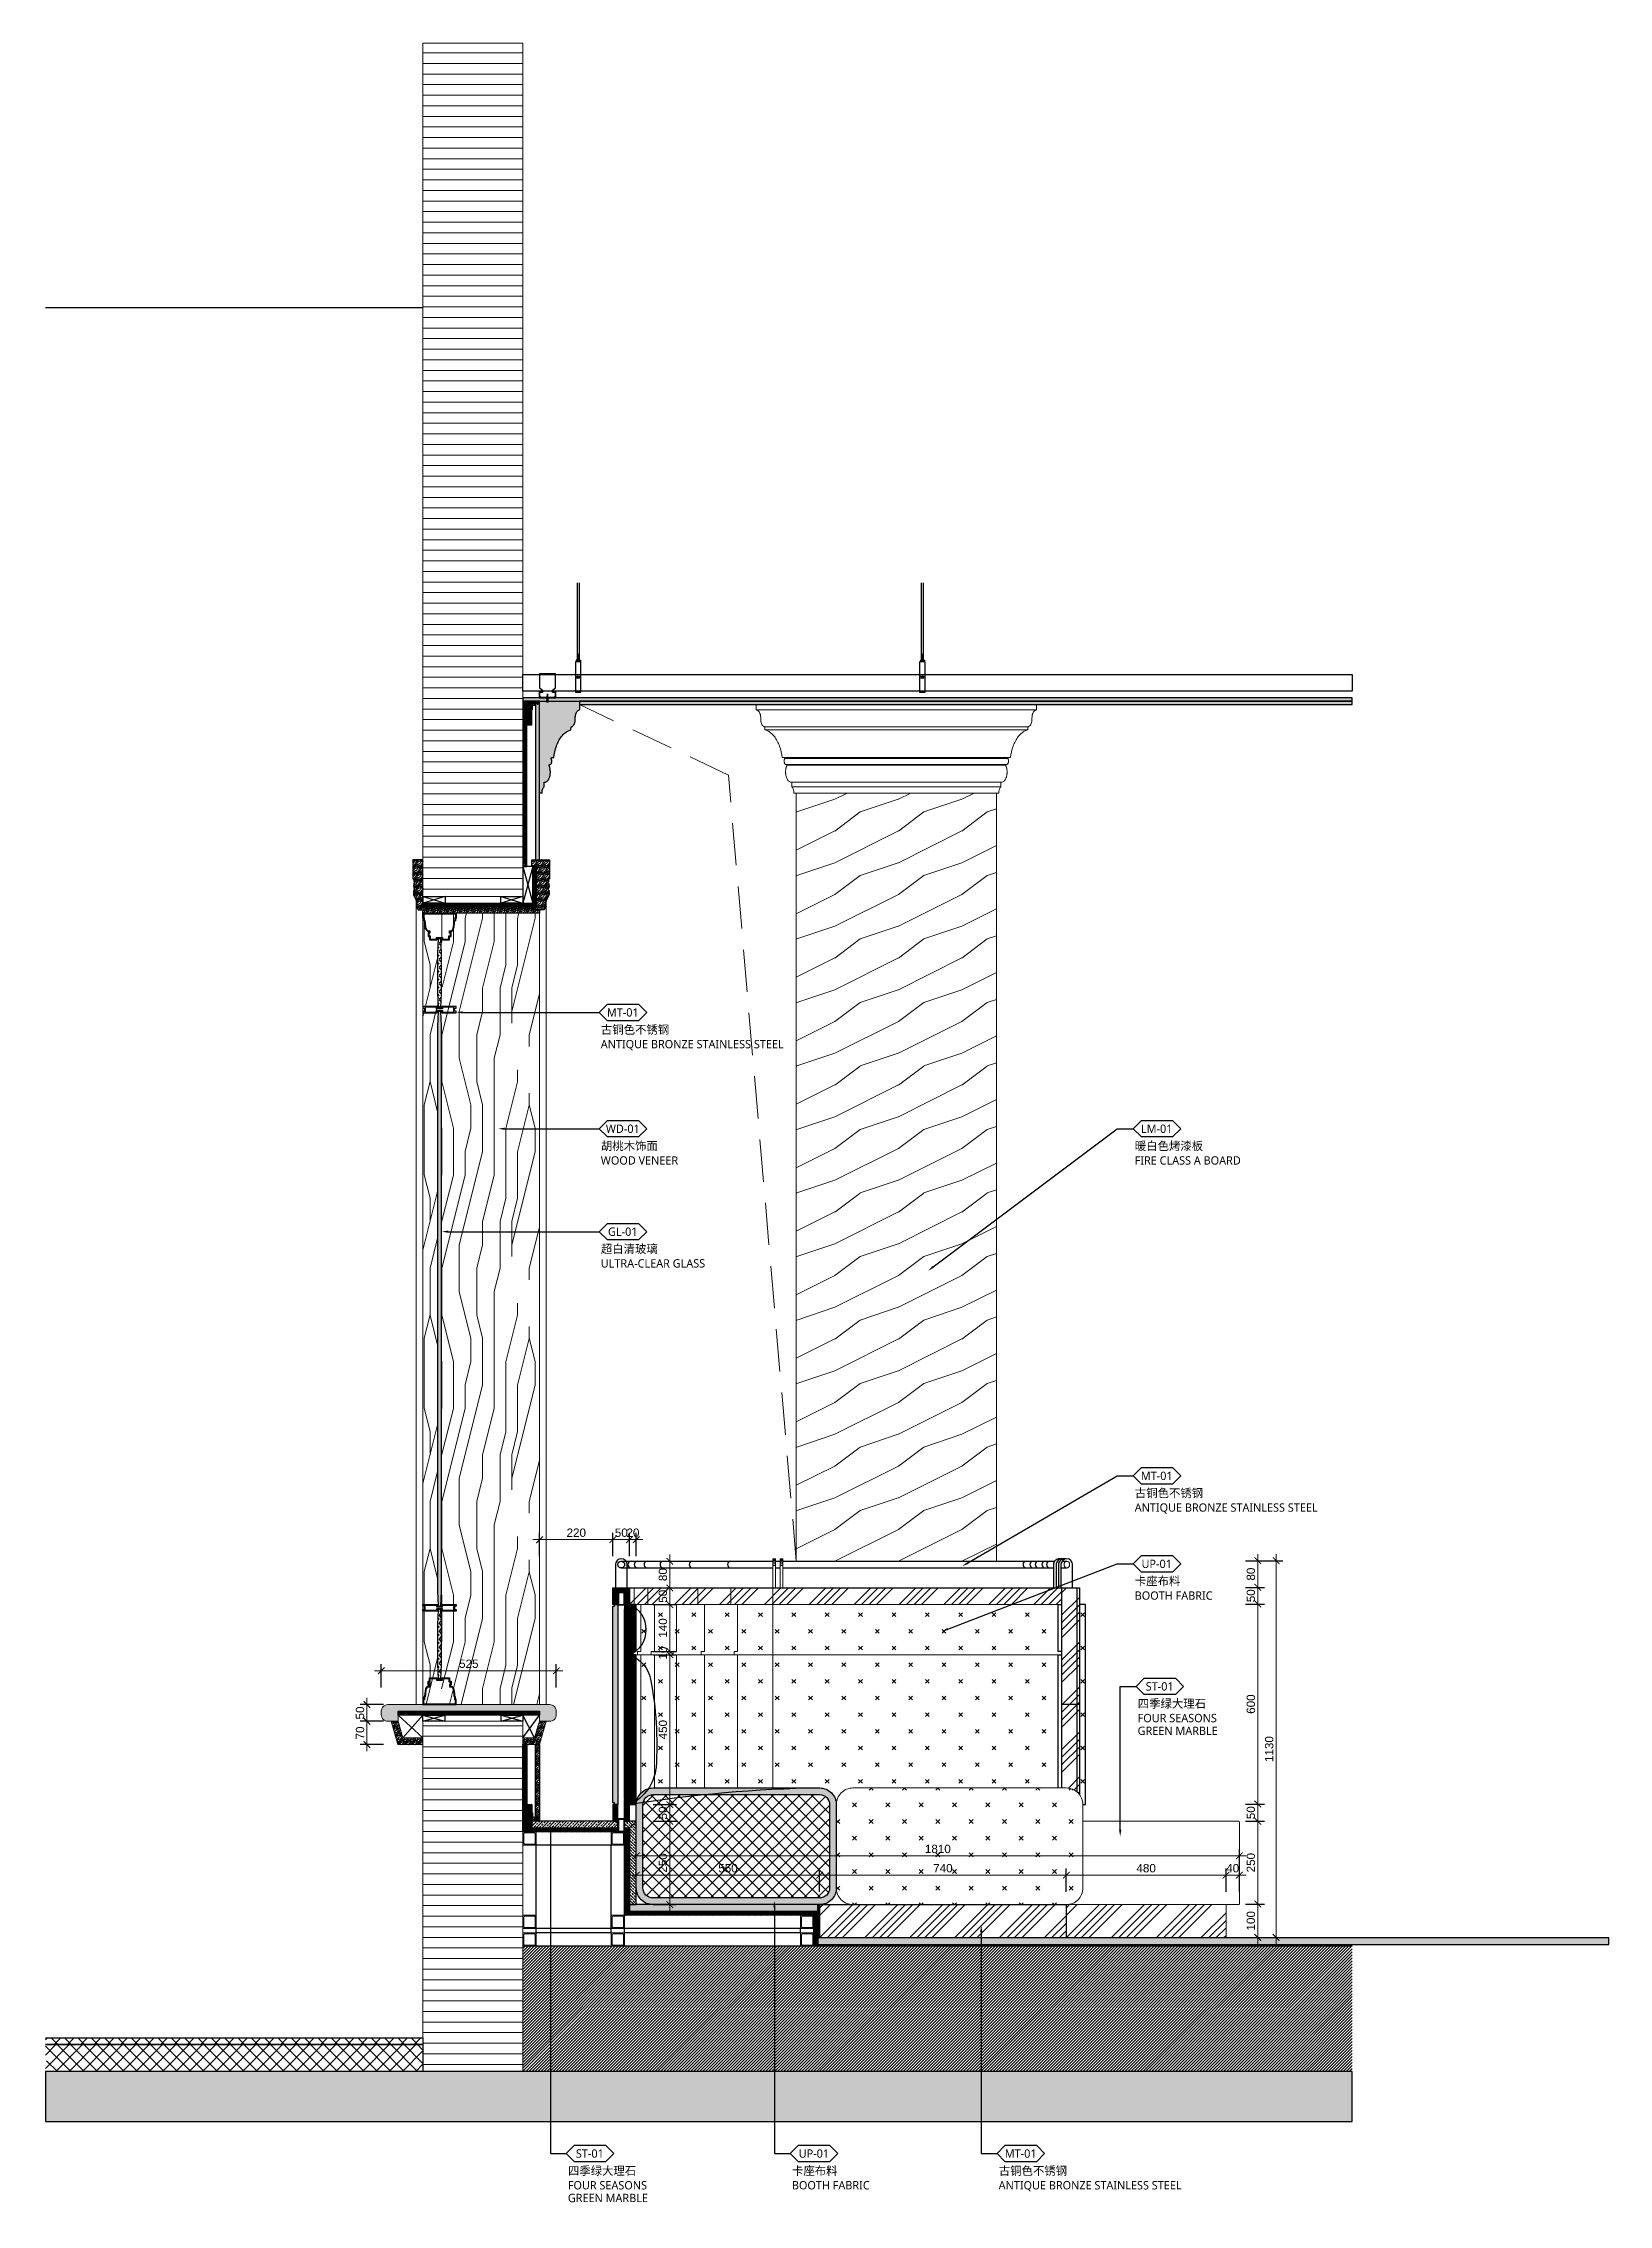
# Model space of a CAD drawing. Header units: millimetres. Extents: x 92928 to 223128, y -11456 to 21098.
# Drawn here: x 184339 to 189035, y -10537 to -4052 of the extents above; entities that cross this region are included whole.
import ezdxf
from ezdxf import colors
from ezdxf.entities.mleader import LeaderData, LeaderLine
from ezdxf.enums import TextEntityAlignment as Align
from ezdxf.math import Vec2, Vec3

# ---------------------------------------------------------------- set-up
doc = ezdxf.new("R2010")
doc.units = ezdxf.units.MM
doc.set_wipeout_variables(frame=1)
for name, pattern in [('_ACM-G-HIDDEN', [4.7625, 3.175, -1.5875]), ('CONTINOUS', [0]), ('DOT', [6.35, 0, -6.35])]:
    doc.linetypes.add(name, pattern=pattern)
doc.layers.get('Defpoints').update_dxf_attribs({"color": 250})
for name, color, linetype, lineweight in [('_ACM-A-ANNO-DIMS', 2, 'Continuous', 13), ('_ACM-A-ANNO-DIMS @ 10', 2, 'Continuous', 13), ('_ACM-A-DETL-PATT', 8, 'Continuous', 0), ('_ACM-A-DETL-THIN', 2, 'Continuous', 9), ('_ACM-A-ELVE-HACH', 251, 'Continuous', 9), ('_ACM-A-ELVE-HIDD', 1, '_ACM-G-HIDDEN', 13), ('_ACM-A-WALL-HACH', 251, 'Continuous', 9), ('I-WALL', 6, 'Continuous', 13)]:
    doc.layers.add(name, color=color, linetype=linetype, lineweight=lineweight)
for name, color, linetype in [('I-DETL-LW01', 1, 'Continuous'), ('I-DETL-LW02', 2, 'Continuous'), ('I-DETL-LW08', 8, 'Continuous'), ('I-DETL-LW251', 251, 'Continuous'), ('IA10-16 Floor Detail$0$I-SECT-LW09', 9, 'Continuous'), ('PE-尺寸标注', 44, 'Continuous'), ('Structure【大样结构线】', 30, 'Continuous'), ('WALL TYPE$0$G-ANNO-NOTE-CH', 7, 'Continuous'), ('WALL TYPE$0$I-SECT-LW03', 3, 'Continuous'), ('WALL TYPE$0$SUSP', 9, 'Continuous')]:
    doc.layers.add(name, color=color, linetype=linetype)
doc.styles.add('Arial', font='ARIALUNI.ttf')
doc.styles.add('WALL TYPE$0$Aecom Chinese', font='Microsoft YaHei.ttf')
doc.dimstyles.new('Aec-Arch-M-注释性', dxfattribs={"dimscale": 2, "dimtxt": 2.5, "dimasz": 2, "dimexe": 2, "dimexo": 2, "dimgap": 0.8, "dimtad": 1, "dimdec": 0, "dimrnd": 5, "dimzin": 3, "dimdsep": 46, "dimtxsty": 'Arial', "dimblk": 'WALL TYPE$0$_ArchTick', "dimcen": 2.5, "dimdle": 2, "dimclrd": 256, "dimclrt": 256, "dimazin": 2, "dimtfac": 0.75, "dimtdec": 0, "dimtix": 1, "dimtmove": 2, "dimatfit": 2, "dimfxl": 5, "dimfxlon": 1, "dimtolj": 1, "dimtzin": 0, "dimlwd": -1, "dimarcsym": 0})
pattern_1 = [(45, (149822.3237, -20240.2458), (-2.24506403, 2.24506403), []), (135, (149822.3237, -20240.2458), (-6.7351921, 2.24506403), [7.9375, -4.7625])]
pattern_2 = [(45, (149822.3237, -19527.3862), (-2.24506403, 2.24506403), []), (135, (149822.3237, -19527.3862), (-6.7351921, 2.24506403), [7.9375, -4.7625])]
pattern_3 = [(63.43495, (188262.816, -9516.52), (20, -1e-09), [4.62137, -17.73931]), (40.6013, (188249.659, -9499.226), (20, 2e-08), [4.15807, -88.03738]), (40.6013, (188259.659, -9479.226), (20, 2e-08), [4.15807, -88.03738]), (40.6013, (188269.659, -9459.226), (20, -1e-08), [4.15807, -88.03738]), (63.43495, (188252.669, -9519.315), (20, -1e-09), [4.23701, -18.12367]), (50.1944, (188254.564, -9515.525), (20, 8e-10), [2.2405, -75.862]), (50.1944, (188264.564, -9495.525), (20, 8e-10), [2.2405, -75.862]), (50.1944, (188274.564, -9475.525), (20, 8e-10), [2.2405, -75.862]), (21.8014, (188255.998, -9513.804), (20, -3e-08), [2.86871, -50.98294]), (33.69007, (188258.662, -9512.738), (20, -1e-08), [2.52181, -33.5337]), (63.43495, (188260.76, -9511.34), (20, -8e-09), [3.35529, -19.00539]), (45, (188262.26, -9508.338), (20, -4e-15), [2.71782, -53.85072]), (45, (188272.26, -9488.338), (20, -4e-15), [2.71782, -53.85072]), (21.8014, (188264.182, -9506.417), (20, -3e-08), [2.19237, -51.65928]), (63.43495, (188246.188, -9519.777), (20, -8e-09), [7.1896, -15.17108]), (50.1944, (188249.403, -9513.346), (20, 8e-10), [4.57356, -73.52893]), (50.1944, (188259.403, -9493.346), (20, 8e-10), [4.57356, -73.52893]), (50.1944, (188269.403, -9473.346), (20, 8e-10), [4.57356, -73.52893]), (33.69007, (188252.331, -9509.833), (20, -1e-08), [2.24056, -33.81495]), (15.9454, (188254.195, -9508.59), (20, -1e-06), [3.56248, -69.23861]), (33.69007, (188257.621, -9507.611), (20, -1e-08), [4.09297, -31.96255]), (50.1944, (188261.026, -9505.341), (20, 8e-10), [5.19734, -72.90516]), (50.1944, (188271.026, -9485.341), (20, 8e-10), [5.19734, -72.90516]), (50.1944, (188281.026, -9465.341), (20, -3e-09), [5.19734, -72.90516]), (21.8014, (188264.3534, -9501.348), (20, -3e-08), [5.7145, -48.13715]), (50.1944, (188244.883, -9512.386), (20, 8e-10), [5.21407, -72.88843]), (50.1944, (188254.883, -9492.386), (20, 8e-10), [5.21407, -72.88843]), (50.1944, (188264.883, -9472.386), (20, 8e-10), [5.21407, -72.88843]), (33.69007, (188248.221, -9508.381), (20, -1e-08), [4.83808, -31.21744]), (26.56505, (188252.2465, -9505.697), (20, 1e-09), [7.98596, -81.45676]), (26.56505, (188262.2465, -9485.697), (20, 1e-09), [7.98596, -81.45676]), (40.6013, (188259.389, -9502.126), (20, 2e-08), [4.3193, -87.87614]), (40.6013, (188269.389, -9482.126), (20, 2e-08), [4.3193, -87.87614]), (40.6013, (188279.389, -9462.126), (20, 2e-08), [4.3193, -87.87614]), (33.69007, (188246.218, -9505.602), (20, -1e-08), [2.73579, -33.31972]), (26.56505, (188248.494, -9504.085), (20, 8e-09), [7.15808, -82.28464]), (26.56505, (188258.494, -9484.085), (20, -8e-08), [7.15808, -82.28464]), (40.6013, (188254.896, -9500.884), (20, 2e-08), [1.70082, -90.49462]), (40.6013, (188264.896, -9480.884), (20, 2e-08), [1.70082, -90.49462]), (40.6013, (188274.896, -9460.884), (20, 2e-08), [1.70082, -90.49462])]

msp = doc.modelspace()

# ---------------------------------------------------------------- blocks, each defined once
blk = doc.blocks.new('海龙_1215174788')
at = {"layer": 'I-DETL-LW01'}
for p, q in [((-55, 0), (55, -30)), ((-55, -30), (55, 0))]:
    blk.add_line(p, q, dxfattribs=at)
blk.add_lwpolyline([(55, -30), (-55, -30), (-55, 0), (55, 0), (55, -30)], close=True, dxfattribs=at)
blk = doc.blocks.new('K_18')
at = {"layer": 'I-DETL-LW01'}
for p, q in [((33.2, 0), (-33.2, -20)), ((-33.2, 0), (33.2, -20))]:
    blk.add_line(p, q, dxfattribs=at)
blk.add_lwpolyline([(-33.2, -20), (-33.2, 0), (33.2, 0), (33.2, -20), (-33.2, -20)], close=True, dxfattribs=at)
blk = doc.blocks.new('K_23')
at = {"layer": 'I-DETL-LW251'}
h = blk.add_hatch(dxfattribs=at)
h.set_pattern_fill('ANSI38', color=250, angle=-180)
h.set_pattern_definition([(225, (39382.281, 12629.7715), (2.24506403, -2.24506403), []), (315, (39382.281, 12629.7715), (6.7351921, -2.24506403), [7.9375, -4.7625])])
h.paths.add_polyline_path([(-50, -205), (-60, -205), (-60, -360), (-50, -360)])
h.paths.add_polyline_path([(-50, -20), (-60, -20), (-60, -205), (-50, -205)])
h = blk.add_hatch(dxfattribs=at)
h.set_pattern_fill('ANSI38', color=250, angle=-270)
h.set_pattern_definition([(135, (39382.281, 12570.7274), (-2.24506403, -2.24506403), []), (225, (39382.281, 12570.7274), (-2.24506403, -6.7351921), [7.9375, -4.7625])])
h.paths.add_polyline_path([(-50, -350), (60, -350), (60, -360), (-50, -360)])
at = {"layer": 'PE-尺寸标注'}
h = blk.add_hatch(dxfattribs=at)
h.set_pattern_fill('木纹面1', color=250, scale=5, angle=-270, style=0, pattern_type=2)
h.set_pattern_definition([(153.434949, (-140730.957, -13591.318), (1e-09, 20), [4.6213684, -17.7393114]), (130.601295, (-140748.251, -13604.475), (-2e-08, 20), [4.1580665, -88.037378]), (130.601295, (-140768.251, -13594.475), (-2e-08, 20), [4.1580665, -88.037378]), (130.601295, (-140788.251, -13584.475), (1e-08, 20), [4.1580665, -88.037378]), (153.434949, (-140728.162, -13601.466), (1e-09, 20), [4.2370078, -18.123672]), (140.194429, (-140731.952, -13599.57), (-8e-10, 20), [2.2404905, -75.862006]), (140.194429, (-140751.952, -13589.57), (-8e-10, 20), [2.2404905, -75.862006]), (140.194429, (-140771.952, -13579.57), (-8e-10, 20), [2.2404905, -75.862006]), (111.8014095, (-140733.673, -13598.136), (3e-08, 20), [2.8687121, -50.982936]), (123.6900675, (-140734.738, -13595.473), (1e-08, 20), [2.521813, -33.5336997]), (153.434949, (-140736.137, -13593.375), (8e-09, 20), [3.3552885, -19.005391]), (135, (-140739.138, -13591.874), (1e-14, 20), [2.717818, -53.8507243]), (135, (-140759.138, -13581.874), (1e-14, 20), [2.717818, -53.8507243]), (111.8014095, (-140741.06, -13589.952), (3e-08, 20), [2.19237, -51.659278]), (153.434949, (-140727.7, -13607.947), (8e-09, 20), [7.1896, -15.17108]), (140.194429, (-140734.13, -13604.731), (-8e-10, 20), [4.573562, -73.528935]), (140.194429, (-140754.13, -13594.731), (-8e-10, 20), [4.573562, -73.528935]), (140.194429, (-140774.13, -13584.731), (-8e-10, 20), [4.573562, -73.528935]), (123.6900675, (-140737.644, -13601.803), (1e-08, 20), [2.2405595, -33.8149534]), (105.945396, (-140738.887, -13599.939), (1.45e-06, 20), [3.5624845, -69.2386145]), (123.6900675, (-140739.865, -13596.514), (1e-08, 20), [4.0929665, -31.9625462]), (140.194429, (-140742.136, -13593.108), (-8e-10, 20), [5.197338, -72.905159]), (140.194429, (-140762.136, -13583.108), (-8e-10, 20), [5.197338, -72.905159]), (140.194429, (-140782.136, -13573.108), (3e-09, 20), [5.197338, -72.905159]), (111.8014095, (-140746.1286, -13589.781), (3e-08, 20), [5.7145015, -48.137147]), (140.194429, (-140735.09, -13609.251), (-8e-10, 20), [5.214067, -72.88843]), (140.194429, (-140755.09, -13599.251), (-8e-10, 20), [5.214067, -72.88843]), (140.194429, (-140775.09, -13589.251), (-8e-10, 20), [5.214067, -72.88843]), (123.6900675, (-140739.096, -13605.913), (1e-08, 20), [4.838075, -31.2174377]), (116.565051, (-140741.78, -13601.888), (-1e-09, 20), [7.98596, -81.456759]), (116.565051, (-140761.78, -13591.888), (-1e-09, 20), [7.98596, -81.456759]), (130.601295, (-140745.351, -13594.745), (-2e-08, 20), [4.319301, -87.876143]), (130.601295, (-140765.351, -13584.745), (-2e-08, 20), [4.319301, -87.876143]), (130.601295, (-140785.351, -13574.745), (-2e-08, 20), [4.319301, -87.876143]), (123.6900675, (-140741.874, -13607.917), (1e-08, 20), [2.7357916, -33.319722]), (116.565051, (-140743.392, -13605.64), (-8e-09, 20), [7.158076, -82.284643]), (116.565051, (-140763.392, -13595.64), (8e-08, 20), [7.158076, -82.284643]), (130.601295, (-140746.593, -13599.238), (-2e-08, 20), [1.700823, -90.4946216]), (130.601295, (-140766.593, -13589.238), (-2e-08, 20), [1.700823, -90.4946216]), (130.601295, (-140786.593, -13579.238), (-2e-08, 20), [1.700823, -90.4946216])])
edge = h.paths.add_edge_path()
edge.add_line((-65, -20), (60, -20))
edge.add_line((60, -20), (60, -20))
edge.add_line((60, -20), (80, -20))
edge.add_line((80, -20), (80, 10))
edge.add_line((80, 10), (23, 10))
edge.add_arc((18.9, 11.2), 4.26, 260.88608, 343.76262, ccw=False)
edge.add_arc((16.3, 4.8), 2.88, 48.98642, 176.75998)
edge.add_arc((1.5, -14.3), 22.6, 58.20283, 121.79468)
edge.add_arc((-14.4, 4.3), 4.1, 9.38452, 139.2343)
edge.add_arc((-23.3, -3.3), 11.8, 60.59744, 123.67141)
edge.add_arc((-55.1, 38.8), 41, 265.84042, 308.01523, ccw=False)
edge.add_arc((-61, -3.2), 3.08, 20.57501, 178.58134)
edge.add_line((-64, -3.1), (-66.4, -3.1))
edge.add_arc((-70.9, -1.4), 4.77, 280.76456, 339.54358, ccw=False)
edge.add_line((-70, -6.1), (-70, -30))
edge.add_line((-70, -30), (-65, -30))
edge.add_line((-65, -30), (-65, -20))
h = blk.add_hatch(dxfattribs=at)
h.set_pattern_fill('木纹面1', color=250, scale=5, angle=-270, style=0, pattern_type=2)
h.set_pattern_definition([(153.43495, (39381.414, 12647.705), (1e-09, 20), [4.621368, -17.739311]), (130.601295, (39364.12, 12634.548), (-2e-08, 20), [4.158067, -88.037378]), (130.601295, (39344.12, 12644.548), (-2e-08, 20), [4.158067, -88.037378]), (130.601295, (39324.12, 12654.548), (1e-08, 20), [4.158067, -88.037378]), (153.43495, (39384.21, 12637.557), (1e-09, 20), [4.237008, -18.123672]), (140.19443, (39380.42, 12639.452), (-8e-10, 20), [2.24049, -75.862006]), (140.19443, (39360.42, 12649.452), (-8e-10, 20), [2.24049, -75.862006]), (140.19443, (39340.42, 12659.452), (-8e-10, 20), [2.24049, -75.862006]), (111.80141, (39378.6984, 12640.8865), (3e-08, 20), [2.868712, -50.982936]), (123.690068, (39377.633, 12643.55), (1e-08, 20), [2.521813, -33.5337]), (153.43495, (39376.234, 12645.648), (8e-09, 20), [3.3552885, -19.005391]), (135, (39373.233, 12647.149), (1e-14, 20), [2.717818, -53.850724]), (135, (39353.233, 12657.149), (1e-14, 20), [2.717818, -53.850724]), (111.80141, (39371.311, 12649.0706), (3e-08, 20), [2.19237, -51.659278]), (153.43495, (39384.671, 12631.076), (8e-09, 20), [7.1896, -15.17108]), (140.19443, (39378.241, 12634.292), (-8e-10, 20), [4.573562, -73.528935]), (140.19443, (39358.241, 12644.292), (-8e-10, 20), [4.573562, -73.528935]), (140.19443, (39338.241, 12654.292), (-8e-10, 20), [4.573562, -73.528935]), (123.690068, (39374.727, 12637.219), (1e-08, 20), [2.2405595, -33.814953]), (105.945396, (39373.4845, 12639.0837), (1.45e-06, 20), [3.5624845, -69.238614]), (123.690068, (39372.506, 12642.509), (1e-08, 20), [4.0929665, -31.962546]), (140.19443, (39370.235, 12645.915), (-8e-10, 20), [5.197338, -72.90516]), (140.19443, (39350.235, 12655.915), (-8e-10, 20), [5.197338, -72.90516]), (140.19443, (39330.235, 12665.915), (3e-09, 20), [5.197338, -72.90516]), (111.80141, (39366.243, 12649.242), (3e-08, 20), [5.7145015, -48.137147]), (140.19443, (39377.281, 12629.771), (-8e-10, 20), [5.214067, -72.88843]), (140.19443, (39357.281, 12639.771), (-8e-10, 20), [5.214067, -72.88843]), (140.19443, (39337.281, 12649.771), (-8e-10, 20), [5.214067, -72.88843]), (123.690068, (39373.275, 12633.109), (1e-08, 20), [4.838075, -31.217438]), (116.56505, (39370.592, 12637.135), (-1e-09, 20), [7.98596, -81.456759]), (116.56505, (39350.592, 12647.135), (-1e-09, 20), [7.98596, -81.456759]), (130.601295, (39367.02, 12644.278), (-2e-08, 20), [4.3193, -87.876143]), (130.601295, (39347.02, 12654.278), (-2e-08, 20), [4.3193, -87.876143]), (130.601295, (39327.02, 12664.278), (-2e-08, 20), [4.3193, -87.876143]), (123.690068, (39370.497, 12631.106), (1e-08, 20), [2.735792, -33.319722]), (116.56505, (39368.9795, 12633.3825), (-8e-09, 20), [7.158076, -82.284643]), (116.56505, (39348.9795, 12643.3825), (8e-08, 20), [7.158076, -82.284643]), (130.601295, (39365.778, 12639.785), (-2e-08, 20), [1.700823, -90.494622]), (130.601295, (39345.778, 12649.785), (-2e-08, 20), [1.700823, -90.494622]), (130.601295, (39325.778, 12659.785), (-2e-08, 20), [1.700823, -90.494622])])
h.paths.add_polyline_path([(-60, -205), (-80, -205), (-80, -369.9), (-70, -369.9), (-70, -350), (-65, -350), (-65, -360), (-60, -360)])
h.paths.add_polyline_path([(-70, -20.1), (-80, -20.1), (-80, -205), (-60, -205), (-60, -20), (-65, -20), (-65, -30), (-70, -30)])
h = blk.add_hatch(dxfattribs=at)
h.set_pattern_fill('木纹面1', color=250, scale=5, angle=90, pattern_type=2)
h.set_pattern_definition([(153.435, (-70.866, -382.068), (1e-09, 20), [4.6214, -17.7393]), (130.601, (-88.16, -395.225), (-2e-08, 20), [4.158, -88.0374]), (130.601, (-108.16, -385.225), (-2e-08, 20), [4.158, -88.0374]), (130.601, (-128.16, -375.225), (1e-08, 20), [4.158, -88.0374]), (153.435, (-68.071, -392.215), (1e-09, 20), [4.237, -18.1237]), (140.194, (-71.86, -390.32), (-8e-10, 20), [2.2405, -75.862]), (140.194, (-91.86, -380.32), (-8e-10, 20), [2.2405, -75.862]), (140.194, (-111.86, -370.32), (-8e-10, 20), [2.2405, -75.862]), (111.8014, (-73.582, -388.886), (3e-08, 20), [2.8687, -50.983]), (123.69, (-74.647, -386.222), (1e-08, 20), [2.5218, -33.5337]), (153.435, (-76.046, -384.124), (8e-09, 20), [3.3553, -19.0054]), (135, (-79.047, -382.624), (2e-14, 20), [2.718, -53.8507]), (135, (-99.047, -372.624), (2e-14, 20), [2.7178, -53.8507]), (111.8014, (-80.969, -380.702), (3e-08, 20), [2.1924, -51.6593]), (153.435, (-67.609, -398.696), (8e-09, 20), [7.1896, -15.171]), (140.194, (-74.04, -395.481), (-8e-10, 20), [4.5736, -73.529]), (140.194, (-94.04, -385.481), (-8e-10, 20), [4.5736, -73.529]), (140.194, (-114.04, -375.481), (-8e-10, 20), [4.5736, -73.529]), (123.69, (-77.553, -392.553), (1e-08, 20), [2.2406, -33.815]), (105.9454, (-78.7957, -390.6887), (1e-06, 20), [3.5625, -69.2386]), (123.69, (-79.774, -387.263), (1e-08, 20), [4.093, -31.9625]), (140.194, (-82.045, -383.858), (-8e-10, 20), [5.1973, -72.905]), (140.194, (-102.045, -373.858), (-8e-10, 20), [5.1973, -72.905]), (140.1944, (-122.045, -363.858), (3e-09, 20), [5.1973, -72.905]), (111.8014, (-86.0375, -380.5304), (3e-08, 20), [5.7145, -48.1371]), (140.194, (-75, -400.001), (-8e-10, 20), [5.214, -72.8884]), (140.194, (-95, -390.001), (-8e-10, 20), [5.214, -72.8884]), (140.194, (-115, -380.001), (-8e-10, 20), [5.214, -72.8884]), (123.69, (-79.005, -396.663), (1e-08, 20), [4.838, -31.2174]), (116.565, (-81.6885, -392.637), (-1e-09, 20), [7.986, -81.4568]), (116.565, (-101.6885, -382.637), (-1e-09, 20), [7.986, -81.4568]), (130.601, (-85.26, -385.495), (-2e-08, 20), [4.3193, -87.876]), (130.601, (-105.26, -375.495), (-2e-08, 20), [4.3193, -87.876]), (130.601, (-125.26, -365.495), (-2e-08, 20), [4.3193, -87.876]), (123.69, (-81.783, -398.666), (1e-08, 20), [2.7358, -33.3197]), (116.565, (-83.301, -396.39), (-8e-09, 20), [7.158, -82.2846]), (116.565, (-103.301, -386.39), (8e-08, 20), [7.158, -82.2846]), (130.601, (-86.502, -389.987), (-2e-08, 20), [1.701, -90.4946]), (130.601, (-106.502, -379.987), (-2e-08, 20), [1.701, -90.4946]), (130.601, (-126.502, -369.987), (-2e-08, 20), [1.701, -90.4946])])
h.paths.add_polyline_path([(80, -346.8), (60, -346.8), (60, -360), (-65, -360), (-65, -350), (-70, -350), (-70, -383.9, -0.262247), (-66.4, -386.9), (-64, -386.9, 0.824383), (-58.1, -387.9, -0.186128), (-29.8, -396.5, 0.282378), (-17.5, -397, 0.636149), (-10.4, -395, 0.284819), (13.5, -395, 0.623496), (18.2, -397, -0.37825), (23, -400), (80, -400)])
at = {"layer": 'I-DETL-LW01'}
for points in [[(-60, -205), (-60, -20), (-50, -20), (-50, -205)], [(-50, -205), (-50, -360), (-60, -360), (-60, -205)]]:
    blk.add_lwpolyline(points, dxfattribs=at)
blk.add_lwpolyline([(-50, -350), (60, -350), (60, -360), (-50, -360)], close=True, dxfattribs=at)
at = {"layer": 'I-DETL-LW02'}
for points in [[(-65, -20), (60, -20), (60, -20), (80, -20), (80, 10), (23, 10, -0.37825), (18.2, 7, 0.623496), (13.5, 5, 0.284819), (-10.4, 5, 0.636149), (-17.5, 7, 0.282378), (-29.8, 6.5, -0.186128), (-58.1, -2.1, 0.824383), (-64, -3.1), (-66.4, -3.1, -0.262247), (-70, -6.1), (-70, -30), (-65, -30), (-65, -20)], [(-65, -360), (60, -360), (60, -346.8), (80, -346.8), (80, -400), (23, -400, 0.37825), (18.2, -397, -0.623496), (13.5, -395, -0.284819), (-10.4, -395, -0.636149), (-17.5, -397, -0.282378), (-29.8, -396.5, 0.186128), (-58.1, -387.9, -0.824383), (-64, -386.9), (-66.4, -386.9, 0.262247), (-70, -383.9), (-70, -350), (-65, -350), (-65, -360)]]:
    blk.add_lwpolyline(points, format="xyb", dxfattribs=at)
for points in [[(-80, -205), (-80, -20.1), (-70, -20.1), (-70, -30), (-65, -30), (-65, -20), (-60, -20), (-60, -205)], [(-60, -205), (-60, -360), (-65, -360), (-65, -350), (-70, -350), (-70, -369.9), (-80, -369.9), (-80, -205)]]:
    blk.add_lwpolyline(points, dxfattribs=at)
at = {"rotation": 270}
for p in [(-30, -53.4), (-30, -286.8)]:
    blk.add_blockref('K_18', p, dxfattribs=at)
at = {"layer": 'I-DETL-LW01', "xscale": -1}
blk.add_blockref('海龙_1215174788', (5, -320), dxfattribs=at)
blk = doc.blocks.new('WALL TYPE$0$T4')
at = {"ltscale": 3}
h = blk.add_hatch(dxfattribs=at)
h.set_pattern_fill('ANSI31', color=256, scale=19.999872, style=0)
h.set_pattern_definition([(45, (-55928.5647, -42382.0208), (-1.76775564, 1.76775564), [])])
h.paths.add_polyline_path([(0, 25), (-1.3, 5), (1.3, 5)])
for p, q in [((-1.5, 2), (-3, 0)), ((-1.5, 2), (0, 25)), ((-1.5, 2), (1.5, 2)), ((-1.3, 5), (1.3, 5)), ((0, 25), (1.5, 2)), ((1.5, 2), (3, 0))]:
    blk.add_line(p, q, dxfattribs=at)
blk.add_lwpolyline([(-3, 0), (3, 0)], dxfattribs=at)
blk = doc.blocks.new('WALL TYPE$0$garege')
at = {"elevation": 0}
for points in [[(4441.1, 1913.4), (4441.1, 1926.4), (4439.1, 1926.4), (4439.1, 1923.4), (4432.4, 1923.4), (4432.4, 1930.9), (4441.1, 1938), (4441.1, 1980), (4393.5, 1980), (4393.5, 1938), (4402.1, 1930.9), (4402.1, 1923.4), (4395.5, 1923.4), (4395.5, 1926.4), (4393.5, 1926.4), (4393.5, 1913.4), (4398.2, 1908.8), (4435.8, 1908.8)], [(4433.9, 1925.2), (4433.9, 1926.4), (4441.1, 1926.4), (4441.1, 1908.8), (4393.5, 1908.8), (4393.5, 1926.4), (4400.7, 1926.4), (4400.7, 1925.2), (4401.9, 1925.2), (4401.9, 1927.6), (4392.3, 1927.6), (4392.3, 1907.6), (4442.3, 1907.6), (4442.3, 1927.6), (4432.7, 1927.6), (4432.7, 1925.2)]]:
    blk.add_lwpolyline(points, close=True, dxfattribs=at)
blk = doc.blocks.new('*U374')
at = {"layer": 'I-DETL-LW251', "linetype": 'CONTINOUS'}
h = blk.add_hatch(dxfattribs=at)
h.set_pattern_fill('DOTS', color=250, scale=0.3, angle=90)
h.set_pattern_definition([(90, (0, 7025.26076), (-0.47625, 0.238125), [0, -0.47625])])
edge = h.paths.add_edge_path()
edge.add_line((-13, 3553.7), (-11, 3553.7))
edge.add_line((-11, 3553.7), (-11, 3540.6))
edge.add_line((-11, 3540.6), (3.7, 3540.6))
edge.add_line((3.7, 3540.6), (5, 3541.9))
edge.add_line((5, 3541.9), (5, 3675.6))
edge.add_line((5, 3675.6), (3.7, 3677))
edge.add_line((3.7, 3677), (-11, 3677))
edge.add_line((-11, 3677), (-11, 3663.9))
edge.add_line((-11, 3663.9), (-13, 3663.9))
edge.add_line((-13, 3663.9), (-13, 3678))
edge.add_arc((-12, 3678), 1, 90, 180, ccw=False)
edge.add_line((-12, 3679), (4.5, 3679))
edge.add_line((4.5, 3679), (7, 3676.5))
edge.add_line((7, 3676.5), (7, 3541.1))
edge.add_line((7, 3541.1), (4.5, 3538.6))
edge.add_line((4.5, 3538.6), (-12, 3538.6))
edge.add_arc((-12, 3539.6), 1, 180, 270, ccw=False)
edge.add_line((-13, 3539.6), (-13, 3553.7))
at = {"layer": 'I-DETL-LW251'}
h = blk.add_hatch(dxfattribs=at)
h.set_pattern_fill('ANSI38', color=251, angle=-180)
h.set_pattern_definition([(225, (0, 7025.2608), (2.245064, -2.245064), []), (315, (0, 7025.2608), (6.735192, -2.245064), [7.9375, -4.7625])])
h.paths.add_polyline_path([(-11, 3540.6), (-11, 3553.7), (-13, 3553.7), (-13, 3663.9), (-11, 3663.9), (-11, 3677), (3.7, 3677), (5, 3675.6), (5, 3541.9), (3.7, 3540.6)])
at = {"layer": 'I-DETL-LW01'}
blk.add_lwpolyline([(-11, 3540.6), (-11, 3553.7), (-11, 3553.7), (-13, 3553.7), (-13, 3663.9), (-11, 3663.9), (-11, 3663.9), (-11, 3677), (3.7, 3677), (5, 3675.6), (5, 3541.9), (3.7, 3540.6)], close=True, dxfattribs=at)
at = {"layer": 'I-DETL-LW02'}
blk.add_lwpolyline([(-13, 3553.7), (-11, 3553.7), (-11, 3540.6), (3.7, 3540.6), (5, 3541.9), (5, 3675.6), (3.7, 3677), (-11, 3677), (-11, 3663.9), (-13, 3663.9), (-13, 3678, -0.414214), (-12, 3679), (4.5, 3679), (7, 3676.5), (7, 3541.1), (4.5, 3538.6), (-12, 3538.6, -0.414214), (-13, 3539.6), (-13, 3553.7)], format="xyb", dxfattribs=at)
blk = doc.blocks.new('*U375')
at = {"layer": 'I-DETL-LW251', "linetype": 'CONTINOUS'}
h = blk.add_hatch(dxfattribs=at)
h.set_pattern_fill('DOTS', color=250, scale=0.3, angle=90)
h.set_pattern_definition([(90, (0, 7334.57726), (-0.47625, 0.238125), [0, -0.47625])])
edge = h.paths.add_edge_path()
edge.add_line((-13, 3553.7), (-11, 3553.7))
edge.add_line((-11, 3553.7), (-11, 3540.6))
edge.add_line((-11, 3540.6), (3.7, 3540.6))
edge.add_line((3.7, 3540.6), (5, 3541.9))
edge.add_line((5, 3541.9), (5, 3985))
edge.add_line((5, 3985), (3.7, 3986.3))
edge.add_line((3.7, 3986.3), (-11, 3986.3))
edge.add_line((-11, 3986.3), (-11, 3973.2))
edge.add_line((-11, 3973.2), (-13, 3973.2))
edge.add_line((-13, 3973.2), (-13, 3987.3))
edge.add_arc((-12, 3987.3), 1, 90, 180, ccw=False)
edge.add_line((-12, 3988.3), (4.5, 3988.3))
edge.add_line((4.5, 3988.3), (7, 3985.8))
edge.add_line((7, 3985.8), (7, 3541.1))
edge.add_line((7, 3541.1), (4.5, 3538.6))
edge.add_line((4.5, 3538.6), (-12, 3538.6))
edge.add_arc((-12, 3539.6), 1, 180, 270, ccw=False)
edge.add_line((-13, 3539.6), (-13, 3553.7))
at = {"layer": 'I-DETL-LW251'}
h = blk.add_hatch(dxfattribs=at)
h.set_pattern_fill('ANSI38', color=251, angle=-180)
h.set_pattern_definition([(225, (0, 7334.5773), (2.245064, -2.245064), []), (315, (0, 7334.5773), (6.735192, -2.245064), [7.9375, -4.7625])])
h.paths.add_polyline_path([(-11, 3540.6), (-11, 3553.7), (-13, 3553.7), (-13, 3973.2), (-11, 3973.2), (-11, 3986.3), (3.7, 3986.3), (5, 3985), (5, 3541.9), (3.7, 3540.6)])
at = {"layer": 'I-DETL-LW01'}
blk.add_lwpolyline([(-11, 3540.6), (-11, 3553.7), (-11, 3553.7), (-13, 3553.7), (-13, 3973.2), (-11, 3973.2), (-11, 3973.2), (-11, 3986.3), (3.7, 3986.3), (5, 3985), (5, 3541.9), (3.7, 3540.6)], close=True, dxfattribs=at)
at = {"layer": 'I-DETL-LW02'}
blk.add_lwpolyline([(-13, 3553.7), (-11, 3553.7), (-11, 3540.6), (3.7, 3540.6), (5, 3541.9), (5, 3985), (3.7, 3986.3), (-11, 3986.3), (-11, 3973.2), (-13, 3973.2), (-13, 3987.3, -0.414214), (-12, 3988.3), (4.5, 3988.3), (7, 3985.8), (7, 3541.1), (4.5, 3538.6), (-12, 3538.6, -0.414214), (-13, 3539.6), (-13, 3553.7)], format="xyb", dxfattribs=at)
blk = doc.blocks.new('K_20')
at = {"layer": '_ACM-A-DETL-PATT'}
for points in [[(-18.5, -20), (18.5, -20, 0.4142136), (20, -18.5), (20, -1.5, 0.4142136), (18.5, 0), (-18.5, 0, 0.4142136), (-20, -1.5), (-20, -18.5, 0.4142136)], [(-16.25, -17.75), (16.25, -17.75, 0.4142136), (17.75, -16.25), (17.75, -3.75, 0.4142136), (16.25, -2.25), (-16.25, -2.25, 0.4142136), (-17.75, -3.75), (-17.75, -16.25, 0.4142136)]]:
    blk.add_lwpolyline(points, format="xyb", close=True, dxfattribs=at)
blk = doc.blocks.new('A$C4abdce61')
at = {"layer": '_ACM-A-DETL-PATT'}
for points in [[(1.5, 0), (28.5, 0, 0.4142136), (30, 1.5), (30, 28.5, 0.4142136), (28.5, 30), (1.5, 30, 0.4142136), (0, 28.5), (0, 1.5, 0.4142136)], [(3.75, 2.25), (26.25, 2.25, 0.4142136), (27.75, 3.75), (27.75, 26.25, 0.4142136), (26.25, 27.75), (3.75, 27.75, 0.4142136), (2.25, 26.25), (2.25, 3.75, 0.4142136)]]:
    blk.add_lwpolyline(points, format="xyb", close=True, dxfattribs=at)
blk = doc.blocks.new('K_49')
at = {"layer": 'I-DETL-LW01'}
for p, q in [((-32.6, 0), (32.6, -18)), ((-32.6, -18), (32.6, 0))]:
    blk.add_line(p, q, dxfattribs=at)
blk.add_lwpolyline([(32.6, -18), (-32.6, -18), (-32.6, 0), (32.6, 0), (32.6, -18)], close=True, dxfattribs=at)
blk = doc.blocks.new('K_52')
at = {"layer": 'I-DETL-LW251'}
h = blk.add_hatch(dxfattribs=at)
h.set_pattern_fill('ANSI33', color=256, scale=2, angle=-90)
h.set_pattern_definition([(315, (-388.634, -65.16), (8.98026, 8.98026), []), (315, (-388.634, -74.141), (8.98026, 8.98026), [6.35, -3.175])])
edge = h.paths.add_edge_path()
edge.add_line((-277.5, -20), (-277.5, -250))
edge.add_line((-277.5, -250), (-257.5, -250))
edge.add_line((-257.5, -250), (-257.5, -2))
edge.add_arc((-259.5, -2), 2, 360, 450)
edge.add_line((-259.5, 0), (-292.5, 0))
edge.add_line((-292.5, 0), (-292.5, -20))
edge.add_line((-292.5, -20), (-277.5, -20))
h = blk.add_hatch(dxfattribs=at)
h.set_pattern_fill('ANSI38', color=250)
h.set_pattern_definition([(45, (-36554.346, -11029.7265), (-2.24506403, 2.24506403), []), (135, (-36554.346, -11029.7265), (-6.7351921, 2.24506403), [7.9375, -4.7625])])
h.paths.add_polyline_path([(-277.5, -20), (-292.5, -20), (-292.5, -270), (-277.5, -270)])
h = blk.add_hatch(dxfattribs=at)
h.set_pattern_fill('ANSI38', color=250, angle=-90)
h.set_pattern_definition([(315, (-10554.6343, 35960.846), (2.24506403, 2.24506403), []), (45, (-10554.6343, 35960.846), (2.24506403, 6.7351921), [7.9375, -4.7625])])
h.paths.add_polyline_path([(-292.5, -282), (-292.5, -270), (275.5, -270), (275.5, -282)])
h = blk.add_hatch(dxfattribs=at)
h.set_pattern_fill('ANSI38', color=250)
h.set_pattern_definition([(45, (-35955.346, -10637.1343), (-2.24506403, 2.24506403), []), (135, (-35955.346, -10637.1343), (-6.7351921, 2.24506403), [7.9375, -4.7625])])
h.paths.add_polyline_path([(287.5, -375), (275.5, -375), (275.5, -270), (287.5, -270)])
at = {"layer": 'PE-尺寸标注'}
h = blk.add_hatch(dxfattribs=at)
h.set_pattern_fill('木纹面1', color=250, scale=5, style=0, pattern_type=2)
h.set_pattern_definition([(63.434949, (-188652.437, -1619.86), (20, -1e-09), [4.6213683, -17.7393114]), (40.601295, (-188665.594, -1602.566), (20, 2e-08), [4.1580665, -88.037378]), (40.601295, (-188655.594, -1582.566), (20, 2e-08), [4.1580665, -88.037378]), (40.601295, (-188645.594, -1562.566), (19.99999995, -1e-08), [4.1580665, -88.037378]), (63.434949, (-188662.584, -1622.655), (20, -1e-09), [4.2370078, -18.123672]), (50.194429, (-188660.69, -1618.865), (20, 8e-10), [2.2404905, -75.862006]), (50.194429, (-188650.69, -1598.865), (20, 8e-10), [2.2404905, -75.862006]), (50.194429, (-188640.69, -1578.865), (20, 8e-10), [2.2404905, -75.862006]), (21.8014095, (-188659.255, -1617.144), (20, -3e-08), [2.8687121, -50.982936]), (33.6900675, (-188656.591, -1616.078), (20, -1e-08), [2.521813, -33.5336997]), (63.434949, (-188654.493, -1614.68), (20, -8e-09), [3.3552885, -19.005391]), (45, (-188652.993, -1611.678), (20, 0), [2.717818, -53.8507243]), (45, (-188642.993, -1591.678), (20, 0), [2.717818, -53.8507243]), (21.8014095, (-188651.071, -1609.757), (20, -3e-08), [2.19237, -51.659278]), (63.434949, (-188669.065, -1623.117), (20, -8e-09), [7.1896, -15.17108]), (50.194429, (-188665.85, -1616.686), (20, 8e-10), [4.573562, -73.528935]), (50.194429, (-188655.85, -1596.686), (20, 8e-10), [4.573562, -73.528935]), (50.194429, (-188645.85, -1576.686), (20, 8e-10), [4.573562, -73.528935]), (33.6900675, (-188662.922, -1613.173), (20, -1e-08), [2.2405595, -33.8149534]), (15.945396, (-188661.058, -1611.93), (20, -1.45e-06), [3.5624845, -69.2386145]), (33.6900675, (-188657.632, -1610.951), (20, -1e-08), [4.0929665, -31.9625462]), (50.194429, (-188654.227, -1608.681), (20, 8e-10), [5.197338, -72.905159]), (50.194429, (-188644.227, -1588.681), (20, 8e-10), [5.197338, -72.905159]), (50.194429, (-188634.227, -1568.681), (20, -3e-09), [5.197338, -72.905159]), (21.8014095, (-188650.8995, -1604.688), (20, -3e-08), [5.7145015, -48.137147]), (50.194429, (-188670.37, -1615.726), (20, 8e-10), [5.214067, -72.88843]), (50.194429, (-188660.37, -1595.726), (20, 8e-10), [5.214067, -72.88843]), (50.194429, (-188650.37, -1575.726), (20, 8e-10), [5.214067, -72.88843]), (33.6900675, (-188667.032, -1611.721), (20, -1e-08), [4.838075, -31.2174377]), (26.565051, (-188663.0065, -1609.037), (19.99999998, 1e-09), [7.98596, -81.456759]), (26.565051, (-188653.0065, -1589.037), (19.99999998, 1e-09), [7.98596, -81.456759]), (40.601295, (-188655.864, -1605.466), (20, 2e-08), [4.3193014, -87.876143]), (40.601295, (-188645.864, -1585.466), (20, 2e-08), [4.3193014, -87.876143]), (40.601295, (-188635.864, -1565.466), (20, 2e-08), [4.3193014, -87.876143]), (33.6900675, (-188669.035, -1608.942), (20, -1e-08), [2.7357916, -33.3197221]), (26.565051, (-188666.759, -1607.425), (19.99999998, 8e-09), [7.158076, -82.284643]), (26.565051, (-188656.759, -1587.425), (20.00000002, -8e-08), [7.158076, -82.284643]), (40.601295, (-188660.357, -1604.224), (20, 2e-08), [1.700823, -90.4946216]), (40.601295, (-188650.357, -1584.224), (20, 2e-08), [1.700823, -90.4946216]), (40.601295, (-188640.357, -1564.224), (20, 2e-08), [1.700823, -90.4946216])])
h.paths.add_polyline_path([(-277.5, -250), (-277.5, -270), (287.5, -270), (287.5, -350), (287.5, -250)])
at = {"layer": 'I-DETL-LW01'}
for points in [[(-292.5, -20), (-277.5, -20), (-277.5, -270), (-292.5, -270)], [(-292.5, -282), (-292.5, -270), (275.5, -270), (275.5, -282)], [(287.5, -375), (275.5, -375), (275.5, -270), (287.5, -270)]]:
    blk.add_lwpolyline(points, close=True, dxfattribs=at)
for points in [[(-292.5, -337), (-292.5, -320)], [(235.5, -322), (-292.5, -322)], [(235.5, -337), (235.5, -320)], [(235.5, -335), (-292.5, -335)]]:
    blk.add_lwpolyline(points, dxfattribs=at)
at = {"layer": 'I-DETL-LW02'}
blk.add_lwpolyline([(-277.5, -20), (-277.5, -250), (-257.5, -250), (-257.5, -2, 0.414214), (-259.5, 0), (-292.5, 0), (-292.5, -20)], format="xyb", close=True, dxfattribs=at)
blk.add_lwpolyline([(-277.5, -20), (-258.1, -0.6)], dxfattribs=at)
for points in [[(-277.5, -250), (-277.5, -270), (287.5, -270), (287.5, -350), (287.5, -350), (287.5, -250)], [(287.5, -250), (292.5, -250), (292.5, -350), (287.5, -350)], [(288.5, -251), (291.5, -251), (291.5, -349), (288.5, -349)]]:
    blk.add_lwpolyline(points, close=True, dxfattribs=at)
at = {"layer": '_ACM-A-DETL-THIN', "ltscale": 2, "xscale": 1.333333333333333, "yscale": 1.333333333333333, "zscale": 1.333333333333333, "rotation": 90}
for p in [(275.5, -322), (275.5, -375)]:
    blk.add_blockref('A$C4abdce61', p, dxfattribs=at)
blk = doc.blocks.new('WALL TYPE$0$_ArchTick')
at = {"color": 0, "linetype": 'ByBlock', "const_width": 0.15}
blk.add_lwpolyline([(-0.5, -0.5), (0.5, 0.5)], dxfattribs=at)
blk = doc.blocks.new('*D538')
at = {"layer": '_ACM-A-ANNO-DIMS', "color": 0, "lineweight": -2, "transparency": 16777216}
for p, q in [((187945.1, -9634.6), (188002.5, -9634.6)), ((187945.1, -9734.7), (188002.5, -9734.7))]:
    blk.add_line(p, q, dxfattribs=at)
at = {"layer": '_ACM-A-ANNO-DIMS', "transparency": 16777216}
blk.add_line((187982.5, -9614.6), (187982.5, -9754.7), dxfattribs=at)
at = {"layer": 'Defpoints', "color": 0, "transparency": 16777216}
for p in [(187925.1, -9634.6), (187925.1, -9734.7), (187982.5, -9734.7)]:
    blk.add_point(p, dxfattribs=at)
at = {"layer": '_ACM-A-ANNO-DIMS', "transparency": 16777216, "xscale": 20, "yscale": 20, "zscale": 20}
for p, rotation in [((187982.5, -9634.6), 90), ((187982.5, -9734.7), 270)]:
    blk.add_blockref('WALL TYPE$0$_ArchTick', p, dxfattribs=dict(at, rotation=rotation))
at = {"layer": '_ACM-A-ANNO-DIMS', "transparency": 16777216, "insert": (187961.7, -9684.7), "char_height": 25, "attachment_point": 5, "rotation": 90, "style": 'Arial'}
blk.add_mtext('\\A1;100', dxfattribs=at)
blk = doc.blocks.new('*D539')
at = {"layer": '_ACM-A-ANNO-DIMS', "color": 0, "lineweight": -2, "transparency": 16777216}
for p, q in [((187945.1, -9386.3), (188002.5, -9386.3)), ((187945.1, -9634.6), (188002.5, -9634.6))]:
    blk.add_line(p, q, dxfattribs=at)
at = {"layer": '_ACM-A-ANNO-DIMS', "transparency": 16777216}
blk.add_line((187982.5, -9366.3), (187982.5, -9654.6), dxfattribs=at)
at = {"layer": 'Defpoints', "color": 0, "transparency": 16777216}
for p in [(187925.1, -9386.3), (187925.1, -9634.6), (187982.5, -9634.6)]:
    blk.add_point(p, dxfattribs=at)
at = {"layer": '_ACM-A-ANNO-DIMS', "transparency": 16777216, "xscale": 20, "yscale": 20, "zscale": 20}
for p, rotation in [((187982.5, -9386.3), 90), ((187982.5, -9634.6), 270)]:
    blk.add_blockref('WALL TYPE$0$_ArchTick', p, dxfattribs=dict(at, rotation=rotation))
at = {"layer": '_ACM-A-ANNO-DIMS', "transparency": 16777216, "insert": (187961.7, -9510.4), "char_height": 25, "attachment_point": 5, "rotation": 90, "style": 'Arial'}
blk.add_mtext('\\A1;250', dxfattribs=at)
blk = doc.blocks.new('*D540')
at = {"layer": '_ACM-A-ANNO-DIMS', "color": 0, "lineweight": -2, "transparency": 16777216}
for p, q in [((187945.1, -9334.7), (188002.5, -9334.7)), ((187945.1, -9386.3), (188002.5, -9386.3))]:
    blk.add_line(p, q, dxfattribs=at)
at = {"layer": '_ACM-A-ANNO-DIMS', "transparency": 16777216}
for p, q in [((187982.5, -9334.7), (187982.5, -9314.7)), ((187982.5, -9334.7), (187982.5, -9386.3)), ((187982.5, -9386.3), (187982.5, -9406.3))]:
    blk.add_line(p, q, dxfattribs=at)
at = {"layer": 'Defpoints', "color": 0, "transparency": 16777216}
for p in [(187925.1, -9334.7), (187925.1, -9386.3), (187982.5, -9386.3)]:
    blk.add_point(p, dxfattribs=at)
at = {"layer": '_ACM-A-ANNO-DIMS', "transparency": 16777216, "xscale": 20, "yscale": 20, "zscale": 20}
for p, rotation in [((187982.5, -9334.7), 270), ((187982.5, -9386.3), 90)]:
    blk.add_blockref('WALL TYPE$0$_ArchTick', p, dxfattribs=dict(at, rotation=rotation))
at = {"layer": '_ACM-A-ANNO-DIMS', "transparency": 16777216, "insert": (187961.7, -9360.5), "char_height": 25, "attachment_point": 5, "rotation": 90, "style": 'Arial'}
blk.add_mtext('\\A1;50', dxfattribs=at)
blk = doc.blocks.new('*D541')
at = {"layer": '_ACM-A-ANNO-DIMS', "color": 0, "lineweight": -2, "transparency": 16777216}
for p, q in [((187945.1, -8734.7), (188002.5, -8734.7)), ((187945.1, -9334.7), (188002.5, -9334.7))]:
    blk.add_line(p, q, dxfattribs=at)
at = {"layer": '_ACM-A-ANNO-DIMS', "transparency": 16777216}
blk.add_line((187982.5, -8714.7), (187982.5, -9354.7), dxfattribs=at)
at = {"layer": 'Defpoints', "color": 0, "transparency": 16777216}
for p in [(187925.1, -8734.7), (187925.1, -9334.7), (187982.5, -9334.7)]:
    blk.add_point(p, dxfattribs=at)
at = {"layer": '_ACM-A-ANNO-DIMS', "transparency": 16777216, "xscale": 20, "yscale": 20, "zscale": 20}
for p, rotation in [((187982.5, -8734.7), 90), ((187982.5, -9334.7), 270)]:
    blk.add_blockref('WALL TYPE$0$_ArchTick', p, dxfattribs=dict(at, rotation=rotation))
at = {"layer": '_ACM-A-ANNO-DIMS', "transparency": 16777216, "insert": (187961.7, -9034.7), "char_height": 25, "attachment_point": 5, "rotation": 90, "style": 'Arial'}
blk.add_mtext('\\A1;600', dxfattribs=at)
blk = doc.blocks.new('*D542')
at = {"layer": '_ACM-A-ANNO-DIMS', "color": 0, "lineweight": -2, "transparency": 16777216}
for p, q in [((187945.1, -8684.7), (188002.5, -8684.7)), ((187945.1, -8734.7), (188002.5, -8734.7))]:
    blk.add_line(p, q, dxfattribs=at)
at = {"layer": '_ACM-A-ANNO-DIMS', "transparency": 16777216}
for p, q in [((187982.5, -8684.7), (187982.5, -8664.7)), ((187982.5, -8684.7), (187982.5, -8734.7)), ((187982.5, -8734.7), (187982.5, -8754.7))]:
    blk.add_line(p, q, dxfattribs=at)
at = {"layer": 'Defpoints', "color": 0, "transparency": 16777216}
for p in [(187925.1, -8684.7), (187925.1, -8734.7), (187982.5, -8734.7)]:
    blk.add_point(p, dxfattribs=at)
at = {"layer": '_ACM-A-ANNO-DIMS', "transparency": 16777216, "xscale": 20, "yscale": 20, "zscale": 20}
for p, rotation in [((187982.5, -8684.7), 270), ((187982.5, -8734.7), 90)]:
    blk.add_blockref('WALL TYPE$0$_ArchTick', p, dxfattribs=dict(at, rotation=rotation))
at = {"layer": '_ACM-A-ANNO-DIMS', "transparency": 16777216, "insert": (187961.7, -8709.7), "char_height": 25, "attachment_point": 5, "rotation": 90, "style": 'Arial'}
blk.add_mtext('\\A1;50', dxfattribs=at)
blk = doc.blocks.new('*D543')
at = {"layer": '_ACM-A-ANNO-DIMS', "color": 0, "lineweight": -2, "transparency": 16777216}
for p, q in [((187945.1, -8604.7), (188002.5, -8604.7)), ((187945.1, -8684.7), (188002.5, -8684.7))]:
    blk.add_line(p, q, dxfattribs=at)
at = {"layer": '_ACM-A-ANNO-DIMS', "transparency": 16777216}
blk.add_line((187982.5, -8584.7), (187982.5, -8704.7), dxfattribs=at)
at = {"layer": 'Defpoints', "color": 0, "transparency": 16777216}
for p in [(187925.1, -8604.7), (187925.1, -8684.7), (187982.5, -8684.7)]:
    blk.add_point(p, dxfattribs=at)
at = {"layer": '_ACM-A-ANNO-DIMS', "transparency": 16777216, "xscale": 20, "yscale": 20, "zscale": 20}
for p, rotation in [((187982.5, -8604.7), 90), ((187982.5, -8684.7), 270)]:
    blk.add_blockref('WALL TYPE$0$_ArchTick', p, dxfattribs=dict(at, rotation=rotation))
at = {"layer": '_ACM-A-ANNO-DIMS', "transparency": 16777216, "insert": (187961.7, -8644.7), "char_height": 25, "attachment_point": 5, "rotation": 90, "style": 'Arial'}
blk.add_mtext('\\A1;80', dxfattribs=at)
blk = doc.blocks.new('*D544')
at = {"layer": '_ACM-A-ANNO-DIMS', "color": 0, "lineweight": -2, "transparency": 16777216}
for p, q in [((187887.1, -9597.8), (187887.1, -9527.8)), ((187927.1, -9597.8), (187927.1, -9527.8))]:
    blk.add_line(p, q, dxfattribs=at)
at = {"layer": '_ACM-A-ANNO-DIMS', "transparency": 16777216}
for p, q in [((187887.1, -9547.8), (187867.1, -9547.8)), ((187927.1, -9547.8), (187887.1, -9547.8)), ((187927.1, -9547.8), (187947.1, -9547.8))]:
    blk.add_line(p, q, dxfattribs=at)
at = {"layer": 'Defpoints', "color": 0, "transparency": 16777216}
for p in [(187887.1, -9547.8), (187887.1, -9636.3), (187927.1, -9636.3)]:
    blk.add_point(p, dxfattribs=at)
at = {"layer": '_ACM-A-ANNO-DIMS', "transparency": 16777216, "xscale": 20, "yscale": 20, "zscale": 20}
blk.add_blockref('WALL TYPE$0$_ArchTick', (187887.1, -9547.8), dxfattribs=at)
at = {"layer": '_ACM-A-ANNO-DIMS', "transparency": 16777216, "xscale": 20, "yscale": 20, "zscale": 20, "rotation": 180}
blk.add_blockref('WALL TYPE$0$_ArchTick', (187927.1, -9547.8), dxfattribs=at)
at = {"layer": '_ACM-A-ANNO-DIMS', "transparency": 16777216, "insert": (187907.1, -9527), "char_height": 25, "attachment_point": 5, "style": 'Arial'}
blk.add_mtext('\\A1;40', dxfattribs=at)
blk = doc.blocks.new('*D545')
at = {"layer": '_ACM-A-ANNO-DIMS', "color": 0, "lineweight": -2, "transparency": 16777216}
for p, q in [((187407.9, -9597.8), (187407.9, -9527.8)), ((187887.1, -9597.8), (187887.1, -9527.8))]:
    blk.add_line(p, q, dxfattribs=at)
at = {"layer": '_ACM-A-ANNO-DIMS', "transparency": 16777216}
blk.add_line((187907.1, -9547.8), (187387.9, -9547.8), dxfattribs=at)
at = {"layer": 'Defpoints', "color": 0, "transparency": 16777216}
for p in [(187407.9, -9547.8), (187407.9, -9636.3), (187887.1, -9636.3)]:
    blk.add_point(p, dxfattribs=at)
at = {"layer": '_ACM-A-ANNO-DIMS', "transparency": 16777216, "xscale": 20, "yscale": 20, "zscale": 20, "rotation": 180}
blk.add_blockref('WALL TYPE$0$_ArchTick', (187407.9, -9547.8), dxfattribs=at)
at = {"layer": '_ACM-A-ANNO-DIMS', "transparency": 16777216, "xscale": 20, "yscale": 20, "zscale": 20}
blk.add_blockref('WALL TYPE$0$_ArchTick', (187887.1, -9547.8), dxfattribs=at)
at = {"layer": '_ACM-A-ANNO-DIMS', "transparency": 16777216, "insert": (187647.5, -9527), "char_height": 25, "attachment_point": 5, "style": 'Arial'}
blk.add_mtext('\\A1;480', dxfattribs=at)
blk = doc.blocks.new('*D546')
at = {"layer": '_ACM-A-ANNO-DIMS', "color": 0, "lineweight": -2, "transparency": 16777216}
for p, q in [((186668.2, -9597.8), (186668.2, -9527.8)), ((187407.9, -9597.8), (187407.9, -9527.8))]:
    blk.add_line(p, q, dxfattribs=at)
at = {"layer": '_ACM-A-ANNO-DIMS', "transparency": 16777216}
blk.add_line((187427.9, -9547.8), (186648.2, -9547.8), dxfattribs=at)
at = {"layer": 'Defpoints', "color": 0, "transparency": 16777216}
for p in [(186668.2, -9547.8), (186668.2, -9636.3), (187407.9, -9636.3)]:
    blk.add_point(p, dxfattribs=at)
at = {"layer": '_ACM-A-ANNO-DIMS', "transparency": 16777216, "xscale": 20, "yscale": 20, "zscale": 20, "rotation": 180}
blk.add_blockref('WALL TYPE$0$_ArchTick', (186668.2, -9547.8), dxfattribs=at)
at = {"layer": '_ACM-A-ANNO-DIMS', "transparency": 16777216, "xscale": 20, "yscale": 20, "zscale": 20}
blk.add_blockref('WALL TYPE$0$_ArchTick', (187407.9, -9547.8), dxfattribs=at)
at = {"layer": '_ACM-A-ANNO-DIMS', "transparency": 16777216, "insert": (187038, -9527), "char_height": 25, "attachment_point": 5, "style": 'Arial'}
blk.add_mtext('\\A1;740', dxfattribs=at)
blk = doc.blocks.new('*D547')
at = {"layer": '_ACM-A-ANNO-DIMS', "color": 0, "lineweight": -2, "transparency": 16777216}
for p, q in [((186118.2, -9597.8), (186118.2, -9527.8)), ((186668.2, -9597.8), (186668.2, -9527.8))]:
    blk.add_line(p, q, dxfattribs=at)
at = {"layer": '_ACM-A-ANNO-DIMS', "transparency": 16777216}
blk.add_line((186688.2, -9547.8), (186098.2, -9547.8), dxfattribs=at)
at = {"layer": 'Defpoints', "color": 0, "transparency": 16777216}
for p in [(186118.2, -9547.8), (186118.2, -9636.3), (186668.2, -9636.3)]:
    blk.add_point(p, dxfattribs=at)
at = {"layer": '_ACM-A-ANNO-DIMS', "transparency": 16777216, "xscale": 20, "yscale": 20, "zscale": 20, "rotation": 180}
blk.add_blockref('WALL TYPE$0$_ArchTick', (186118.2, -9547.8), dxfattribs=at)
at = {"layer": '_ACM-A-ANNO-DIMS', "transparency": 16777216, "xscale": 20, "yscale": 20, "zscale": 20}
blk.add_blockref('WALL TYPE$0$_ArchTick', (186668.2, -9547.8), dxfattribs=at)
at = {"layer": '_ACM-A-ANNO-DIMS', "transparency": 16777216, "insert": (186393.2, -9527), "char_height": 25, "attachment_point": 5, "style": 'Arial'}
blk.add_mtext('\\A1;550', dxfattribs=at)
blk = doc.blocks.new('*D548')
at = {"layer": '_ACM-A-ANNO-DIMS', "transparency": 16777216}
blk.add_line((187947.1, -9489.9), (186098.2, -9489.9), dxfattribs=at)
at = {"layer": '_ACM-A-ANNO-DIMS', "color": 0, "lineweight": -2, "transparency": 16777216}
for p, q in [((186118.2, -9539.9), (186118.2, -9469.9)), ((187927.1, -9539.9), (187927.1, -9469.9))]:
    blk.add_line(p, q, dxfattribs=at)
at = {"layer": 'Defpoints', "color": 0, "transparency": 16777216}
for p in [(186118.2, -9489.9), (186118.2, -9636.3), (187927.1, -9631.5)]:
    blk.add_point(p, dxfattribs=at)
at = {"layer": '_ACM-A-ANNO-DIMS', "transparency": 16777216, "xscale": 20, "yscale": 20, "zscale": 20, "rotation": 180}
blk.add_blockref('WALL TYPE$0$_ArchTick', (186118.2, -9489.9), dxfattribs=at)
at = {"layer": '_ACM-A-ANNO-DIMS', "transparency": 16777216, "xscale": 20, "yscale": 20, "zscale": 20}
blk.add_blockref('WALL TYPE$0$_ArchTick', (187927.1, -9489.9), dxfattribs=at)
at = {"layer": '_ACM-A-ANNO-DIMS', "transparency": 16777216, "insert": (187022.7, -9469.2), "char_height": 25, "attachment_point": 5, "style": 'Arial'}
blk.add_mtext('\\A1;1810', dxfattribs=at)
blk = doc.blocks.new('*D549')
at = {"layer": '_ACM-A-ANNO-DIMS', "color": 0, "lineweight": -2, "transparency": 16777216}
for p, q in [((186168.8, -9336.3), (186238.8, -9336.3)), ((186168.8, -9386.3), (186238.8, -9386.3))]:
    blk.add_line(p, q, dxfattribs=at)
at = {"layer": '_ACM-A-ANNO-DIMS', "transparency": 16777216}
for p, q in [((186218.8, -9336.3), (186218.8, -9316.3)), ((186218.8, -9336.3), (186218.8, -9386.3)), ((186218.8, -9386.3), (186218.8, -9406.3))]:
    blk.add_line(p, q, dxfattribs=at)
at = {"layer": 'Defpoints', "color": 0, "transparency": 16777216}
for p in [(186143.2, -9336.3), (186143.2, -9386.3), (186218.8, -9386.3)]:
    blk.add_point(p, dxfattribs=at)
at = {"layer": '_ACM-A-ANNO-DIMS', "transparency": 16777216, "xscale": 20, "yscale": 20, "zscale": 20}
for p, rotation in [((186218.8, -9336.3), 270), ((186218.8, -9386.3), 90)]:
    blk.add_blockref('WALL TYPE$0$_ArchTick', p, dxfattribs=dict(at, rotation=rotation))
at = {"layer": '_ACM-A-ANNO-DIMS', "transparency": 16777216, "insert": (186198.1, -9361.3), "char_height": 25, "attachment_point": 5, "rotation": 90, "style": 'Arial'}
blk.add_mtext('\\A1;50', dxfattribs=at)
blk = doc.blocks.new('*D550')
at = {"layer": '_ACM-A-ANNO-DIMS', "transparency": 16777216}
blk.add_line((186218.8, -8866.6), (186218.8, -9356.3), dxfattribs=at)
at = {"layer": '_ACM-A-ANNO-DIMS', "color": 0, "lineweight": -2, "transparency": 16777216}
for p, q in [((186168.8, -8886.6), (186238.8, -8886.6)), ((186168.8, -9336.3), (186238.8, -9336.3))]:
    blk.add_line(p, q, dxfattribs=at)
at = {"layer": 'Defpoints', "color": 0, "transparency": 16777216}
for p in [(186143.2, -8886.6), (186143.2, -9336.3), (186218.8, -9336.3)]:
    blk.add_point(p, dxfattribs=at)
at = {"layer": '_ACM-A-ANNO-DIMS', "transparency": 16777216, "xscale": 20, "yscale": 20, "zscale": 20}
for p, rotation in [((186218.8, -8886.6), 90), ((186218.8, -9336.3), 270)]:
    blk.add_blockref('WALL TYPE$0$_ArchTick', p, dxfattribs=dict(at, rotation=rotation))
at = {"layer": '_ACM-A-ANNO-DIMS', "transparency": 16777216, "insert": (186198.1, -9111.4), "char_height": 25, "attachment_point": 5, "rotation": 90, "style": 'Arial'}
blk.add_mtext('\\A1;450', dxfattribs=at)
blk = doc.blocks.new('*D551')
at = {"layer": '_ACM-A-ANNO-DIMS', "color": 0, "lineweight": -2, "transparency": 16777216}
for p, q in [((186168.8, -8876.6), (186238.8, -8876.6)), ((186168.8, -8886.6), (186238.8, -8886.6))]:
    blk.add_line(p, q, dxfattribs=at)
at = {"layer": '_ACM-A-ANNO-DIMS', "transparency": 16777216}
for p, q in [((186218.8, -8876.6), (186218.8, -8856.6)), ((186218.8, -8876.6), (186218.8, -8886.6)), ((186218.8, -8886.6), (186218.8, -8906.6))]:
    blk.add_line(p, q, dxfattribs=at)
at = {"layer": 'Defpoints', "color": 0, "transparency": 16777216}
for p in [(186143.2, -8876.6), (186143.2, -8886.6), (186218.8, -8886.6)]:
    blk.add_point(p, dxfattribs=at)
at = {"layer": '_ACM-A-ANNO-DIMS', "transparency": 16777216, "xscale": 20, "yscale": 20, "zscale": 20}
for p, rotation in [((186218.8, -8876.6), 270), ((186218.8, -8886.6), 90)]:
    blk.add_blockref('WALL TYPE$0$_ArchTick', p, dxfattribs=dict(at, rotation=rotation))
at = {"layer": '_ACM-A-ANNO-DIMS', "transparency": 16777216, "insert": (186198.1, -8881.6), "char_height": 25, "attachment_point": 5, "rotation": 90, "style": 'Arial'}
blk.add_mtext('\\A1;10', dxfattribs=at)
blk = doc.blocks.new('*D552')
at = {"layer": '_ACM-A-ANNO-DIMS', "color": 0, "lineweight": -2, "transparency": 16777216}
for p, q in [((186168.8, -8736.2), (186238.8, -8736.2)), ((186168.8, -8876.6), (186238.8, -8876.6))]:
    blk.add_line(p, q, dxfattribs=at)
at = {"layer": '_ACM-A-ANNO-DIMS', "transparency": 16777216}
blk.add_line((186218.8, -8716.2), (186218.8, -8896.6), dxfattribs=at)
at = {"layer": 'Defpoints', "color": 0, "transparency": 16777216}
for p in [(186143.2, -8736.2), (186143.2, -8876.6), (186218.8, -8876.6)]:
    blk.add_point(p, dxfattribs=at)
at = {"layer": '_ACM-A-ANNO-DIMS', "transparency": 16777216, "xscale": 20, "yscale": 20, "zscale": 20}
for p, rotation in [((186218.8, -8736.2), 90), ((186218.8, -8876.6), 270)]:
    blk.add_blockref('WALL TYPE$0$_ArchTick', p, dxfattribs=dict(at, rotation=rotation))
at = {"layer": '_ACM-A-ANNO-DIMS', "transparency": 16777216, "insert": (186198.1, -8806.4), "char_height": 25, "attachment_point": 5, "rotation": 90, "style": 'Arial'}
blk.add_mtext('\\A1;140', dxfattribs=at)
blk = doc.blocks.new('*D553')
at = {"layer": '_ACM-A-ANNO-DIMS', "color": 0, "lineweight": -2, "transparency": 16777216}
for p, q in [((186168.8, -8686.3), (186238.8, -8686.3)), ((186168.8, -8736.2), (186238.8, -8736.2))]:
    blk.add_line(p, q, dxfattribs=at)
at = {"layer": '_ACM-A-ANNO-DIMS', "transparency": 16777216}
for p, q in [((186218.8, -8686.3), (186218.8, -8666.3)), ((186218.8, -8686.3), (186218.8, -8736.2)), ((186218.8, -8736.2), (186218.8, -8756.2))]:
    blk.add_line(p, q, dxfattribs=at)
at = {"layer": 'Defpoints', "color": 0, "transparency": 16777216}
for p in [(186143.2, -8686.3), (186143.2, -8736.2), (186218.8, -8736.2)]:
    blk.add_point(p, dxfattribs=at)
at = {"layer": '_ACM-A-ANNO-DIMS', "transparency": 16777216, "xscale": 20, "yscale": 20, "zscale": 20}
for p, rotation in [((186218.8, -8686.3), 270), ((186218.8, -8736.2), 90)]:
    blk.add_blockref('WALL TYPE$0$_ArchTick', p, dxfattribs=dict(at, rotation=rotation))
at = {"layer": '_ACM-A-ANNO-DIMS', "transparency": 16777216, "insert": (186198.1, -8711.2), "char_height": 25, "attachment_point": 5, "rotation": 90, "style": 'Arial'}
blk.add_mtext('\\A1;50', dxfattribs=at)
blk = doc.blocks.new('*D554')
at = {"layer": '_ACM-A-ANNO-DIMS', "color": 0, "lineweight": -2, "transparency": 16777216}
for p, q in [((186168.8, -8606.3), (186238.8, -8606.3)), ((186168.8, -8686.3), (186238.8, -8686.3))]:
    blk.add_line(p, q, dxfattribs=at)
at = {"layer": '_ACM-A-ANNO-DIMS', "transparency": 16777216}
blk.add_line((186218.8, -8586.3), (186218.8, -8706.3), dxfattribs=at)
at = {"layer": 'Defpoints', "color": 0, "transparency": 16777216}
for p in [(186143.2, -8606.3), (186143.2, -8686.3), (186218.8, -8686.3)]:
    blk.add_point(p, dxfattribs=at)
at = {"layer": '_ACM-A-ANNO-DIMS', "transparency": 16777216, "xscale": 20, "yscale": 20, "zscale": 20}
for p, rotation in [((186218.8, -8606.3), 90), ((186218.8, -8686.3), 270)]:
    blk.add_blockref('WALL TYPE$0$_ArchTick', p, dxfattribs=dict(at, rotation=rotation))
at = {"layer": '_ACM-A-ANNO-DIMS', "transparency": 16777216, "insert": (186198.1, -8646.3), "char_height": 25, "attachment_point": 5, "rotation": 90, "style": 'Arial'}
blk.add_mtext('\\A1;80', dxfattribs=at)
blk = doc.blocks.new('*D555')
at = {"layer": '_ACM-A-ANNO-DIMS', "color": 0, "lineweight": -2, "transparency": 16777216}
for p, q in [((186168.8, -9386.3), (186238.8, -9386.3)), ((186168.8, -9636.3), (186238.8, -9636.3))]:
    blk.add_line(p, q, dxfattribs=at)
at = {"layer": '_ACM-A-ANNO-DIMS', "transparency": 16777216}
blk.add_line((186218.8, -9366.3), (186218.8, -9656.3), dxfattribs=at)
at = {"layer": 'Defpoints', "color": 0, "transparency": 16777216}
for p in [(186143.2, -9386.3), (186143.2, -9636.3), (186218.8, -9636.3)]:
    blk.add_point(p, dxfattribs=at)
at = {"layer": '_ACM-A-ANNO-DIMS', "transparency": 16777216, "xscale": 20, "yscale": 20, "zscale": 20}
for p, rotation in [((186218.8, -9386.3), 90), ((186218.8, -9636.3), 270)]:
    blk.add_blockref('WALL TYPE$0$_ArchTick', p, dxfattribs=dict(at, rotation=rotation))
at = {"layer": '_ACM-A-ANNO-DIMS', "transparency": 16777216, "insert": (186198.1, -9511.3), "char_height": 25, "attachment_point": 5, "rotation": 90, "style": 'Arial'}
blk.add_mtext('\\A1;250', dxfattribs=at)
blk = doc.blocks.new('*D556')
at = {"layer": '_ACM-A-ANNO-DIMS', "transparency": 16777216}
blk.add_line((185310.4, -9176.3), (185310.4, -9066.3), dxfattribs=at)
at = {"layer": '_ACM-A-ANNO-DIMS', "color": 0, "lineweight": -2, "transparency": 16777216}
for p, q in [((185360.4, -9086.3), (185290.4, -9086.3)), ((185360.4, -9156.3), (185290.4, -9156.3))]:
    blk.add_line(p, q, dxfattribs=at)
at = {"layer": 'Defpoints', "color": 0, "transparency": 16777216}
for p in [(185310.4, -9086.3), (185404, -9086.3), (185403.2, -9156.3)]:
    blk.add_point(p, dxfattribs=at)
at = {"layer": '_ACM-A-ANNO-DIMS', "transparency": 16777216, "xscale": 20, "yscale": 20, "zscale": 20}
for p, rotation in [((185310.4, -9086.3), 90), ((185310.4, -9156.3), 270)]:
    blk.add_blockref('WALL TYPE$0$_ArchTick', p, dxfattribs=dict(at, rotation=rotation))
at = {"layer": '_ACM-A-ANNO-DIMS', "transparency": 16777216, "insert": (185289.6, -9121.3), "char_height": 25, "attachment_point": 5, "rotation": 90, "style": 'Arial'}
blk.add_mtext('\\A1;70', dxfattribs=at)
blk = doc.blocks.new('*D557')
at = {"layer": '_ACM-A-ANNO-DIMS', "color": 0, "lineweight": -2, "transparency": 16777216}
for p, q in [((185360.4, -9036.3), (185290.4, -9036.3)), ((185360.4, -9086.3), (185290.4, -9086.3))]:
    blk.add_line(p, q, dxfattribs=at)
at = {"layer": '_ACM-A-ANNO-DIMS', "transparency": 16777216}
for p, q in [((185310.4, -9036.3), (185310.4, -9016.3)), ((185310.4, -9086.3), (185310.4, -9036.3)), ((185310.4, -9086.3), (185310.4, -9106.3))]:
    blk.add_line(p, q, dxfattribs=at)
at = {"layer": 'Defpoints', "color": 0, "transparency": 16777216}
for p in [(185310.4, -9036.3), (185403.2, -9036.3), (185403.2, -9086.3)]:
    blk.add_point(p, dxfattribs=at)
at = {"layer": '_ACM-A-ANNO-DIMS', "transparency": 16777216, "xscale": 20, "yscale": 20, "zscale": 20}
for p, rotation in [((185310.4, -9036.3), 270), ((185310.4, -9086.3), 90)]:
    blk.add_blockref('WALL TYPE$0$_ArchTick', p, dxfattribs=dict(at, rotation=rotation))
at = {"layer": '_ACM-A-ANNO-DIMS', "transparency": 16777216, "insert": (185289.6, -9061.3), "char_height": 25, "attachment_point": 5, "rotation": 90, "style": 'Arial'}
blk.add_mtext('\\A1;50', dxfattribs=at)
blk = doc.blocks.new('*D558')
at = {"layer": '_ACM-A-ANNO-DIMS', "transparency": 16777216}
blk.add_line((185333.2, -8934.6), (185898.3, -8934.6), dxfattribs=at)
at = {"layer": '_ACM-A-ANNO-DIMS', "color": 0, "lineweight": -2, "transparency": 16777216}
for p, q in [((185353.2, -8984.6), (185353.2, -8914.6)), ((185878.3, -8984.6), (185878.3, -8914.6))]:
    blk.add_line(p, q, dxfattribs=at)
at = {"layer": 'Defpoints', "color": 0, "transparency": 16777216}
for p in [(185878.3, -8934.6), (185353.2, -9056.3), (185878.3, -9056.3)]:
    blk.add_point(p, dxfattribs=at)
at = {"layer": '_ACM-A-ANNO-DIMS', "transparency": 16777216, "xscale": 20, "yscale": 20, "zscale": 20, "rotation": 180}
blk.add_blockref('WALL TYPE$0$_ArchTick', (185353.2, -8934.6), dxfattribs=at)
at = {"layer": '_ACM-A-ANNO-DIMS', "transparency": 16777216, "xscale": 20, "yscale": 20, "zscale": 20}
blk.add_blockref('WALL TYPE$0$_ArchTick', (185878.3, -8934.6), dxfattribs=at)
at = {"layer": '_ACM-A-ANNO-DIMS', "transparency": 16777216, "insert": (185615.8, -8913.8), "char_height": 25, "attachment_point": 5, "style": 'Arial'}
blk.add_mtext('\\A1;525', dxfattribs=at)
blk = doc.blocks.new('*D559')
at = {"layer": '_ACM-A-ANNO-DIMS', "transparency": 16777216}
for p, q in [((186048.2, -8541.4), (186028.2, -8541.4)), ((186098.2, -8541.4), (186048.2, -8541.4)), ((186098.2, -8541.4), (186118.2, -8541.4))]:
    blk.add_line(p, q, dxfattribs=at)
at = {"layer": '_ACM-A-ANNO-DIMS', "color": 0, "lineweight": -2, "transparency": 16777216}
for p, q in [((186048.2, -8591.4), (186048.2, -8521.4)), ((186098.2, -8591.4), (186098.2, -8521.4))]:
    blk.add_line(p, q, dxfattribs=at)
at = {"layer": 'Defpoints', "color": 0, "transparency": 16777216}
for p in [(186048.2, -8541.4), (186048.2, -8737.2), (186098.2, -8752.2)]:
    blk.add_point(p, dxfattribs=at)
at = {"layer": '_ACM-A-ANNO-DIMS', "transparency": 16777216, "xscale": 20, "yscale": 20, "zscale": 20}
blk.add_blockref('WALL TYPE$0$_ArchTick', (186048.2, -8541.4), dxfattribs=at)
at = {"layer": '_ACM-A-ANNO-DIMS', "transparency": 16777216, "xscale": 20, "yscale": 20, "zscale": 20, "rotation": 180}
blk.add_blockref('WALL TYPE$0$_ArchTick', (186098.2, -8541.4), dxfattribs=at)
at = {"layer": '_ACM-A-ANNO-DIMS', "transparency": 16777216, "insert": (186073.2, -8520.6), "char_height": 25, "attachment_point": 5, "style": 'Arial'}
blk.add_mtext('\\A1;50', dxfattribs=at)
blk = doc.blocks.new('*D560')
at = {"layer": '_ACM-A-ANNO-DIMS', "transparency": 16777216}
for p, q in [((186098.2, -8541.4), (186078.2, -8541.4)), ((186118.2, -8541.4), (186098.2, -8541.4)), ((186118.2, -8541.4), (186138.2, -8541.4))]:
    blk.add_line(p, q, dxfattribs=at)
at = {"layer": '_ACM-A-ANNO-DIMS', "color": 0, "lineweight": -2, "transparency": 16777216}
for p, q in [((186098.2, -8591.4), (186098.2, -8521.4)), ((186118.2, -8591.4), (186118.2, -8521.4))]:
    blk.add_line(p, q, dxfattribs=at)
at = {"layer": 'Defpoints', "color": 0, "transparency": 16777216}
for p in [(186098.2, -8541.4), (186098.2, -8737.2), (186118.2, -8737.2)]:
    blk.add_point(p, dxfattribs=at)
at = {"layer": '_ACM-A-ANNO-DIMS', "transparency": 16777216, "xscale": 20, "yscale": 20, "zscale": 20}
blk.add_blockref('WALL TYPE$0$_ArchTick', (186098.2, -8541.4), dxfattribs=at)
at = {"layer": '_ACM-A-ANNO-DIMS', "transparency": 16777216, "xscale": 20, "yscale": 20, "zscale": 20, "rotation": 180}
blk.add_blockref('WALL TYPE$0$_ArchTick', (186118.2, -8541.4), dxfattribs=at)
at = {"layer": '_ACM-A-ANNO-DIMS', "transparency": 16777216, "insert": (186108.2, -8520.6), "char_height": 25, "attachment_point": 5, "style": 'Arial'}
blk.add_mtext('\\A1;20', dxfattribs=at)
blk = doc.blocks.new('*D561')
at = {"layer": '_ACM-A-ANNO-DIMS', "transparency": 16777216}
blk.add_line((186068.2, -8541.4), (185808.3, -8541.4), dxfattribs=at)
at = {"layer": '_ACM-A-ANNO-DIMS', "color": 0, "lineweight": -2, "transparency": 16777216}
for p, q in [((185828.3, -8591.4), (185828.3, -8521.4)), ((186048.2, -8591.4), (186048.2, -8521.4))]:
    blk.add_line(p, q, dxfattribs=at)
at = {"layer": 'Defpoints', "color": 0, "transparency": 16777216}
for p in [(185828.3, -8541.4), (185828.3, -8737.2), (186048.2, -8737.2)]:
    blk.add_point(p, dxfattribs=at)
at = {"layer": '_ACM-A-ANNO-DIMS', "transparency": 16777216, "xscale": 20, "yscale": 20, "zscale": 20, "rotation": 180}
blk.add_blockref('WALL TYPE$0$_ArchTick', (185828.3, -8541.4), dxfattribs=at)
at = {"layer": '_ACM-A-ANNO-DIMS', "transparency": 16777216, "xscale": 20, "yscale": 20, "zscale": 20}
blk.add_blockref('WALL TYPE$0$_ArchTick', (186048.2, -8541.4), dxfattribs=at)
at = {"layer": '_ACM-A-ANNO-DIMS', "transparency": 16777216, "insert": (185938.2, -8520.6), "char_height": 25, "attachment_point": 5, "style": 'Arial'}
blk.add_mtext('\\A1;220', dxfattribs=at)
blk = doc.blocks.new('*D562')
at = {"layer": '_ACM-A-ANNO-DIMS', "color": 0, "lineweight": -2, "transparency": 16777216}
for p, q in [((187987.5, -8604.7), (188057.5, -8604.7)), ((187987.5, -9734.7), (188057.5, -9734.7))]:
    blk.add_line(p, q, dxfattribs=at)
at = {"layer": '_ACM-A-ANNO-DIMS', "transparency": 16777216}
blk.add_line((188037.5, -8584.7), (188037.5, -9754.7), dxfattribs=at)
at = {"layer": 'Defpoints', "color": 0, "transparency": 16777216}
for p in [(187925.1, -8604.7), (187925.1, -9734.7), (188037.5, -9734.7)]:
    blk.add_point(p, dxfattribs=at)
at = {"layer": '_ACM-A-ANNO-DIMS', "transparency": 16777216, "xscale": 20, "yscale": 20, "zscale": 20}
for p, rotation in [((188037.5, -8604.7), 90), ((188037.5, -9734.7), 270)]:
    blk.add_blockref('WALL TYPE$0$_ArchTick', p, dxfattribs=dict(at, rotation=rotation))
at = {"layer": '_ACM-A-ANNO-DIMS', "transparency": 16777216, "insert": (188016.7, -9169.7), "char_height": 25, "attachment_point": 5, "rotation": 90, "style": 'Arial'}
blk.add_mtext('\\A1;1130', dxfattribs=at)
blk = doc.blocks.new('WHA12202707')
at = {"transparency": 16777216}
for p, q in [((2.38, 2.38), (0, 0)), ((2.38, -2.38), (0, 0)), ((11.91, 2.38), (2.38, 2.38)), ((11.91, 2.38), (14.29, 0)), ((11.91, -2.38), (14.29, 0)), ((2.38, -2.38), (11.91, -2.38))]:
    blk.add_line(p, q, dxfattribs=at)
at = {"transparency": 16777216, "style": 'WALL TYPE$0$Aecom Chinese'}
blk.add_attdef('英文2', (0.49, -14.58), '', height=2.5, dxfattribs=at)
at = {"layer": 'WALL TYPE$0$G-ANNO-NOTE-CH', "transparency": 16777216, "style": 'WALL TYPE$0$Aecom Chinese'}
blk.add_attdef('编号', text='', height=2.5, dxfattribs=at).set_placement((7.1, 0), align=Align.MIDDLE)
for tag, p in [('中文', (0.54, -5.18)), ('英文', (0.49, -9.51))]:
    blk.add_attdef(tag, text='', height=2.5, dxfattribs=at).set_placement(p, align=Align.MIDDLE_LEFT)
blk = doc.blocks.new('K_1223214097')
at = {"layer": 'Structure【大样结构线】'}
h = blk.add_hatch(dxfattribs=at)
h.set_pattern_fill('玻璃剖面', color=251, scale=12, angle=90, pattern_type=2)
h.set_pattern_definition([(225, (6, -261.032), (-12, -24), [16.9706, -16.9706]), (135, (6, -285.032), (-12, 24), [16.9706, -16.9706])])
h.paths.add_polyline_path([(-6, -240), (-4, -284), (-3, -285), (3, -285), (4, -284), (6, -240), (6, -120), (4, -76), (3, -75), (-3, -75), (-4, -76), (-6, -120)])
h = blk.add_hatch(dxfattribs=at)
h.set_pattern_fill('玻璃剖面', color=251, scale=12, angle=90, pattern_type=2)
h.set_pattern_definition([(225, (6, -3521.107), (-12, -24), [16.97056, -16.97056]), (135, (6, -3545.107), (-12, 24), [16.97056, -16.97056])])
h.paths.add_polyline_path([(-3, -2079.7), (3, -2079.7), (4, -2078.7), (6, -2034.7), (6, -339.9), (4, -295.9), (3, -294.9), (-3, -294.9), (-4, -295.9), (-6, -339.9), (-6, -2034.7), (-4, -2078.7)])
h = blk.add_hatch(dxfattribs=at)
h.set_pattern_fill('玻璃剖面', color=251, scale=12, angle=90, pattern_type=2)
h.set_pattern_definition([(225, (6, -2275.608), (-12, -24), [16.9706, -16.9706]), (135, (6, -2299.608), (-12, 24), [16.9706, -16.9706])])
h.paths.add_polyline_path([(-6, -2254.6), (-4, -2298.6), (-3, -2299.6), (3, -2299.6), (4, -2298.6), (6, -2254.6), (6, -2134.6), (4, -2090.6), (3, -2089.6), (-3, -2089.6), (-4, -2090.6), (-6, -2134.6)])
at = {"layer": 'I-DETL-LW01', "elevation": 0.5}
for points in [[(-45.3, -22.1), (-45.3, -14.6), (-48, -14.6), (-48, -2), (48, -2), (48, -14.6), (45.3, -14.6), (45.3, -22.1)], [(-34.5, -53.5), (-29.8, -53.5), (-29.8, -60.9), (-32.5, -60.9), (-32.5, -68.4), (-28, -68.4), (-28, -78), (-9, -78), (-9, -73), (9, -73), (9, -78), (28, -78), (28, -68.4), (32.5, -68.4), (32.5, -60.9), (29.8, -60.9), (29.8, -53.5), (34.5, -53.5)]]:
    blk.add_lwpolyline(points, dxfattribs=at)
for points in [[(42.9, -282), (9, -282), (9, -287), (-9, -287), (-9, -282), (-43.4, -282), (-43.4, -297.9), (-9, -297.9), (-9, -292.9), (9, -292.9), (9, -297.9), (42.9, -297.9)], [(42.9, -2092.6), (9, -2092.6), (9, -2087.6), (-9, -2087.6), (-9, -2092.6), (-43.4, -2092.6), (-43.4, -2076.7), (-9, -2076.7), (-9, -2081.7), (9, -2081.7), (9, -2076.7), (42.9, -2076.7)]]:
    blk.add_lwpolyline(points, close=True, dxfattribs=at)
at = {"layer": 'I-DETL-LW01'}
for points in [[(-34.3, -2321.1), (-29.8, -2321.1), (-29.8, -2313.7), (-32.5, -2313.7), (-32.5, -2306.2), (-28, -2306.2), (-28, -2296.6), (-9, -2296.6), (-9, -2301.6), (9, -2301.6), (9, -2296.6), (28, -2296.6), (28, -2306.2), (32.5, -2306.2), (32.5, -2313.7), (29.8, -2313.7), (29.8, -2321.1), (34.3, -2321.1)], [(-45.3, -2352.6), (-45.3, -2360), (-48, -2360), (-48, -2372.6), (48, -2372.6), (48, -2360), (45.3, -2360), (45.3, -2352.6)]]:
    blk.add_lwpolyline(points, dxfattribs=at)
for points, knots in [([(-43, -26.4, 0.5), (-43, -26.3, 0.5), (-42.9, -26.2, 0.5), (-42.9, -25.9, 0.5), (-42.9, -25.8, 0.5), (-42.9, -25.7, 0.5), (-42.9, -25.6, 0.5), (-43, -25.4, 0.5), (-43, -25.3, 0.5), (-43, -25, 0.5), (-43.1, -24.9, 0.5), (-43.2, -24.5, 0.5), (-43.3, -24.3, 0.5), (-43.5, -23.8, 0.5), (-43.6, -23.6, 0.5), (-44, -23.2, 0.5), (-44.2, -23, 0.5), (-44.6, -22.6, 0.5), (-44.8, -22.4, 0.5), (-45.1, -22.2, 0.5), (-45.2, -22.1, 0.5), (-45.3, -22.1, 0.5)], [0, 0, 0, 0, 0.309885, 0.309885, 0.411144, 0.411144, 0.512404, 0.512404, 0.714924, 0.714924, 0.917444, 0.917444, 1.322484, 1.322484, 1.727524, 1.727524, 2.247729, 2.247729, 2.767935, 2.767935, 2.968899, 2.968899, 2.968899, 2.968899]), ([(-42.3, -34.6, 0.5), (-42.4, -33.9, 0.5), (-42.5, -33.2, 0.5), (-42.7, -31.6, 0.5), (-42.8, -30.7, 0.5), (-42.9, -29.5, 0.5), (-42.9, -29, 0.5), (-43, -28.3, 0.5), (-43, -28, 0.5), (-43, -27.4, 0.5), (-43, -27, 0.5), (-43, -26.5, 0.5), (-43, -26.4, 0.5), (-43, -26.3, 0.5)], [0, 0, 0, 0, 2.228495, 2.228495, 4.794818, 4.794818, 6.251316, 6.251316, 7.164938, 7.164938, 8.410704, 8.410704, 8.660995, 8.660995, 8.660995, 8.660995]), ([(-34.1, -53.6, 0.5), (-34.3, -53.5, 0.5), (-34.5, -53.5, 0.5), (-34.8, -53.4, 0.5), (-35, -53.4, 0.5), (-35.2, -53.3, 0.5), (-35.3, -53.3, 0.5), (-35.5, -53.2, 0.5), (-35.6, -53.1, 0.5), (-35.9, -53, 0.5), (-36.1, -52.9, 0.5), (-36.4, -52.6, 0.5), (-36.6, -52.5, 0.5), (-37.2, -51.8, 0.5), (-37.7, -51.2, 0.5), (-38.3, -50.2, 0.5), (-38.6, -49.9, 0.5), (-39, -49.1, 0.5), (-39.2, -48.7, 0.5), (-39.6, -47.9, 0.5), (-39.9, -47.3, 0.5), (-40.5, -45.7, 0.5), (-40.8, -44.6, 0.5), (-41.3, -42.4, 0.5), (-41.5, -41.4, 0.5), (-41.8, -39.4, 0.5), (-41.9, -38.4, 0.5), (-42.1, -36.5, 0.5), (-42.2, -35.6, 0.5), (-42.3, -34.7, 0.5)], [0, 0, 0, 0, 0.690638, 0.690638, 1.253444, 1.253444, 1.739234, 1.739234, 2.225024, 2.225024, 3.196605, 3.196605, 4.168185, 4.168185, 6.767974, 6.767974, 8.132303, 8.132303, 9.496631, 9.496631, 11.415271, 11.415271, 15.252551, 15.252551, 18.423327, 18.423327, 21.594104, 21.594104, 24.309122, 24.309122, 24.309122, 24.309122]), ([(34.1, -53.6, 0.5), (34.3, -53.5, 0.5), (34.5, -53.5, 0.5), (34.8, -53.4, 0.5), (35, -53.4, 0.5), (35.2, -53.3, 0.5), (35.3, -53.3, 0.5), (35.5, -53.2, 0.5), (35.6, -53.1, 0.5), (35.9, -53, 0.5), (36.1, -52.9, 0.5), (36.4, -52.6, 0.5), (36.6, -52.5, 0.5), (37.2, -51.8, 0.5), (37.7, -51.2, 0.5), (38.3, -50.2, 0.5), (38.6, -49.9, 0.5), (39, -49.1, 0.5), (39.2, -48.7, 0.5), (39.6, -47.9, 0.5), (39.9, -47.3, 0.5), (40.5, -45.7, 0.5), (40.8, -44.6, 0.5), (41.3, -42.4, 0.5), (41.5, -41.4, 0.5), (41.8, -39.4, 0.5), (41.9, -38.4, 0.5), (42.1, -36.5, 0.5), (42.2, -35.6, 0.5), (42.3, -34.7, 0.5)], [0, 0, 0, 0, 0.690638, 0.690638, 1.253444, 1.253444, 1.739234, 1.739234, 2.225024, 2.225024, 3.196605, 3.196605, 4.168185, 4.168185, 6.767974, 6.767974, 8.132303, 8.132303, 9.496631, 9.496631, 11.415271, 11.415271, 15.252551, 15.252551, 18.423327, 18.423327, 21.594104, 21.594104, 24.309122, 24.309122, 24.309122, 24.309122]), ([(42.3, -34.6, 0.5), (42.4, -33.9, 0.5), (42.5, -33.2, 0.5), (42.7, -31.6, 0.5), (42.8, -30.7, 0.5), (42.9, -29.5, 0.5), (42.9, -29, 0.5), (43, -28.3, 0.5), (43, -28, 0.5), (43, -27.4, 0.5), (43, -27, 0.5), (43, -26.5, 0.5), (43, -26.4, 0.5), (43, -26.3, 0.5)], [0, 0, 0, 0, 2.228495, 2.228495, 4.794818, 4.794818, 6.251316, 6.251316, 7.164938, 7.164938, 8.410704, 8.410704, 8.660995, 8.660995, 8.660995, 8.660995]), ([(43, -26.4, 0.5), (43, -26.3, 0.5), (42.9, -26.2, 0.5), (42.9, -25.9, 0.5), (42.9, -25.8, 0.5), (42.9, -25.7, 0.5), (42.9, -25.6, 0.5), (43, -25.4, 0.5), (43, -25.3, 0.5), (43, -25, 0.5), (43.1, -24.9, 0.5), (43.2, -24.5, 0.5), (43.3, -24.3, 0.5), (43.5, -23.8, 0.5), (43.6, -23.6, 0.5), (44, -23.2, 0.5), (44.2, -23, 0.5), (44.6, -22.6, 0.5), (44.8, -22.4, 0.5), (45.1, -22.2, 0.5), (45.2, -22.1, 0.5), (45.3, -22.1, 0.5)], [0, 0, 0, 0, 0.309885, 0.309885, 0.411144, 0.411144, 0.512404, 0.512404, 0.714924, 0.714924, 0.917444, 0.917444, 1.322484, 1.322484, 1.727524, 1.727524, 2.247729, 2.247729, 2.767935, 2.767935, 2.969003, 2.969003, 2.969003, 2.969003]), ([(-34.3, -2321.1), (-34.4, -2321.1), (-34.6, -2321.2), (-34.8, -2321.2), (-35, -2321.3), (-35.2, -2321.3), (-35.3, -2321.4), (-35.5, -2321.4), (-35.6, -2321.5), (-35.9, -2321.6), (-36.1, -2321.8), (-36.4, -2322), (-36.6, -2322.2), (-37.2, -2322.8), (-37.7, -2323.4), (-38.3, -2324.4), (-38.6, -2324.8), (-39, -2325.5), (-39.2, -2325.9), (-39.6, -2326.8), (-39.9, -2327.3), (-40.5, -2328.9), (-40.8, -2330), (-41.3, -2332.2), (-41.5, -2333.2), (-41.8, -2335.2), (-41.9, -2336.3), (-42.1, -2338.2), (-42.2, -2339.1), (-42.3, -2340)], [0.212578, 0.212578, 0.212578, 0.212578, 0.690638, 0.690638, 1.253444, 1.253444, 1.739234, 1.739234, 2.225024, 2.225024, 3.196605, 3.196605, 4.168185, 4.168185, 6.767974, 6.767974, 8.132303, 8.132303, 9.496631, 9.496631, 11.415271, 11.415271, 15.252551, 15.252551, 18.423327, 18.423327, 21.594104, 21.594104, 24.309122, 24.309122, 24.309122, 24.309122]), ([(34.3, -2321.1), (34.4, -2321.1), (34.6, -2321.2), (34.8, -2321.2), (35, -2321.3), (35.2, -2321.3), (35.3, -2321.4), (35.5, -2321.4), (35.6, -2321.5), (35.9, -2321.6), (36.1, -2321.8), (36.4, -2322), (36.6, -2322.2), (37.2, -2322.8), (37.7, -2323.4), (38.3, -2324.4), (38.6, -2324.8), (39, -2325.5), (39.2, -2325.9), (39.6, -2326.8), (39.9, -2327.3), (40.5, -2328.9), (40.8, -2330), (41.3, -2332.2), (41.5, -2333.2), (41.8, -2335.2), (41.9, -2336.3), (42.1, -2338.2), (42.2, -2339.1), (42.3, -2340)], [0.212578, 0.212578, 0.212578, 0.212578, 0.690638, 0.690638, 1.253444, 1.253444, 1.739234, 1.739234, 2.225024, 2.225024, 3.196605, 3.196605, 4.168185, 4.168185, 6.767974, 6.767974, 8.132303, 8.132303, 9.496631, 9.496631, 11.415271, 11.415271, 15.252551, 15.252551, 18.423327, 18.423327, 21.594104, 21.594104, 24.309122, 24.309122, 24.309122, 24.309122]), ([(-43, -2348.2), (-43, -2348.3), (-42.9, -2348.5), (-42.9, -2348.7), (-42.9, -2348.8), (-42.9, -2349), (-42.9, -2349), (-43, -2349.2), (-43, -2349.4), (-43, -2349.6), (-43.1, -2349.8), (-43.2, -2350.1), (-43.3, -2350.4), (-43.5, -2350.8), (-43.6, -2351), (-44, -2351.5), (-44.2, -2351.7), (-44.6, -2352.1), (-44.8, -2352.2), (-45.1, -2352.4), (-45.2, -2352.5), (-45.3, -2352.6)], [0, 0, 0, 0, 0.309885, 0.309885, 0.411144, 0.411144, 0.512404, 0.512404, 0.714924, 0.714924, 0.917444, 0.917444, 1.322484, 1.322484, 1.727524, 1.727524, 2.247729, 2.247729, 2.767935, 2.767935, 2.968899, 2.968899, 2.968899, 2.968899]), ([(-42.3, -2340), (-42.4, -2340.7), (-42.5, -2341.5), (-42.7, -2343.1), (-42.8, -2343.9), (-42.9, -2345.2), (-42.9, -2345.6), (-43, -2346.4), (-43, -2346.6), (-43, -2347.3), (-43, -2347.7), (-43, -2348.2), (-43, -2348.2), (-43, -2348.3)], [0, 0, 0, 0, 2.228495, 2.228495, 4.794818, 4.794818, 6.251316, 6.251316, 7.164938, 7.164938, 8.410704, 8.410704, 8.660995, 8.660995, 8.660995, 8.660995]), ([(42.3, -2340), (42.4, -2340.7), (42.5, -2341.5), (42.7, -2343.1), (42.8, -2343.9), (42.9, -2345.2), (42.9, -2345.6), (43, -2346.4), (43, -2346.6), (43, -2347.3), (43, -2347.7), (43, -2348.2), (43, -2348.2), (43, -2348.3)], [0, 0, 0, 0, 2.228495, 2.228495, 4.794818, 4.794818, 6.251316, 6.251316, 7.164938, 7.164938, 8.410704, 8.410704, 8.660995, 8.660995, 8.660995, 8.660995]), ([(43, -2348.2), (43, -2348.3), (42.9, -2348.5), (42.9, -2348.7), (42.9, -2348.8), (42.9, -2349), (42.9, -2349), (43, -2349.2), (43, -2349.4), (43, -2349.6), (43.1, -2349.8), (43.2, -2350.1), (43.3, -2350.4), (43.5, -2350.8), (43.6, -2351), (44, -2351.5), (44.2, -2351.7), (44.6, -2352.1), (44.8, -2352.2), (45.1, -2352.4), (45.2, -2352.5), (45.3, -2352.6)], [0, 0, 0, 0, 0.309885, 0.309885, 0.411144, 0.411144, 0.512404, 0.512404, 0.714924, 0.714924, 0.917444, 0.917444, 1.322484, 1.322484, 1.727524, 1.727524, 2.247729, 2.247729, 2.767935, 2.767935, 2.969003, 2.969003, 2.969003, 2.969003])]:
    blk.add_open_spline(points, degree=3, knots=knots, dxfattribs=at)
at = {"layer": 'I-DETL-LW02', "elevation": 0.5}
for points in [[(-47.3, -23.4), (-47.3, -16.6), (-50, -16.6), (-50, 0), (50, 0), (50, -16.6), (47.3, -16.6), (47.3, -23.4)], [(-34.5, -55.5), (-31.8, -55.5), (-31.8, -58.9), (-34.5, -58.9), (-34.5, -70.4), (-30, -70.4), (-30, -80), (-7, -80), (-7, -75), (7, -75), (7, -80), (30, -80), (30, -70.4), (34.5, -70.4), (34.5, -58.9), (31.8, -58.9), (31.8, -55.5), (34.5, -55.5)]]:
    blk.add_lwpolyline(points, dxfattribs=at)
for points in [[(-6, -120), (-6, -240), (-4, -284), (-3, -285), (3, -285), (4, -284), (6, -240), (6, -120), (4, -76), (3, -75), (-3, -75), (-4, -76)], [(7, -299.9), (50, -299.9), (50, -294.9), (44.9, -294.9), (44.9, -285), (50, -285), (50, -280), (7, -280), (7, -285), (-7, -285), (-7, -280), (-50, -280), (-50, -285), (-45.4, -285), (-45.4, -294.9), (-50, -294.9), (-50, -299.9), (-7, -299.9), (-7, -294.9), (7, -294.9)], [(-6, -339.9), (-6, -2034.7), (-4, -2078.7), (-3, -2079.7), (3, -2079.7), (4, -2078.7), (6, -2034.7), (6, -339.9), (4, -295.9), (3, -294.9), (-3, -294.9), (-4, -295.9)], [(7, -2074.7), (50, -2074.7), (50, -2079.7), (44.9, -2079.7), (44.9, -2089.6), (50, -2089.6), (50, -2094.6), (7, -2094.6), (7, -2089.6), (-7, -2089.6), (-7, -2094.6), (-50, -2094.6), (-50, -2089.6), (-45.4, -2089.6), (-45.4, -2079.7), (-50, -2079.7), (-50, -2074.7), (-7, -2074.7), (-7, -2079.7), (7, -2079.7)], [(-6, -2134.6), (-6, -2254.6), (-4, -2298.6), (-3, -2299.6), (3, -2299.6), (4, -2298.6), (6, -2254.6), (6, -2134.6), (4, -2090.6), (3, -2089.6), (-3, -2089.6), (-4, -2090.6)]]:
    blk.add_lwpolyline(points, close=True, dxfattribs=at)
at = {"layer": 'I-DETL-LW02'}
for points in [[(-34.5, -2319.1), (-31.8, -2319.1), (-31.8, -2315.7), (-34.5, -2315.7), (-34.5, -2304.2), (-30, -2304.2), (-30, -2294.6), (-7, -2294.6), (-7, -2299.6), (7, -2299.6), (7, -2294.6), (30, -2294.6), (30, -2304.2), (34.5, -2304.2), (34.5, -2315.7), (31.8, -2315.7), (31.8, -2319.1), (34.5, -2319.1)], [(-47.3, -2351.3), (-47.3, -2358), (-50, -2358), (-50, -2374.6), (50, -2374.6), (50, -2358), (47.3, -2358), (47.3, -2351.3)]]:
    blk.add_lwpolyline(points, dxfattribs=at)
for points in [[(-45, -26.3, 0.5), (-44.9, -25.9, 0.5), (-45, -25.6, 0.5), (-45.1, -25.1, 0.5), (-45.4, -24.6, 0.5), (-45.8, -24.2, 0.5), (-46.5, -23.7, 0.5), (-47.3, -23.4, 0.5)], [(-44.3, -34.9, 0.5), (-44.6, -32.6, 0.5), (-44.9, -29.1, 0.5), (-45, -27.7, 0.5), (-45, -26.3, 0.5)], [(-34.5, -55.5, 0.5), (-35.9, -55.2, 0.5), (-37.1, -54.6, 0.5), (-40.2, -50.9, 0.5), (-42, -47.4, 0.5), (-43.4, -41.9, 0.5), (-44.3, -34.9, 0.5)], [(34.5, -55.5, 0.5), (35.9, -55.2, 0.5), (37.1, -54.6, 0.5), (40.2, -50.9, 0.5), (42, -47.4, 0.5), (43.4, -41.9, 0.5), (44.3, -34.9, 0.5)], [(44.3, -34.9, 0.5), (44.6, -32.6, 0.5), (44.9, -29.1, 0.5), (45, -27.7, 0.5), (45, -26.3, 0.5)], [(45, -26.3, 0.5), (44.9, -25.9, 0.5), (45, -25.6, 0.5), (45.1, -25.1, 0.5), (45.4, -24.6, 0.5), (45.8, -24.2, 0.5), (46.5, -23.7, 0.5), (47.3, -23.4, 0.5)], [(-34.5, -2319.1), (-35.9, -2319.5), (-37.1, -2320.1), (-40.2, -2323.7), (-42, -2327.2), (-43.4, -2332.7), (-44.3, -2339.8)], [(34.5, -2319.1), (35.9, -2319.5), (37.1, -2320.1), (40.2, -2323.7), (42, -2327.2), (43.4, -2332.7), (44.3, -2339.8)], [(-45, -2348.4), (-44.9, -2348.7), (-45, -2349.1), (-45.1, -2349.6), (-45.4, -2350), (-45.8, -2350.5), (-46.5, -2350.9), (-47.3, -2351.3)], [(-44.3, -2339.8), (-44.6, -2342), (-44.9, -2345.5), (-45, -2346.9), (-45, -2348.4)], [(44.3, -2339.8), (44.6, -2342), (44.9, -2345.5), (45, -2346.9), (45, -2348.4)], [(45, -2348.4), (44.9, -2348.7), (45, -2349.1), (45.1, -2349.6), (45.4, -2350), (45.8, -2350.5), (46.5, -2350.9), (47.3, -2351.3)]]:
    blk.add_spline(points, degree=3, dxfattribs=at)
blk = doc.blocks.new('*U269')
at = {"color": 250}
for p, q in [((0, 8), (0, 0)), ((5.2, 8), (5.2, 0)), ((10, 8), (10, 0)), ((14.1, 8), (14.1, 0)), ((17.3, 8), (17.3, 0)), ((19.3, 8), (19.3, 0)), ((20, 8), (20, 0))]:
    blk.add_line(p, q, dxfattribs=at)
blk = doc.blocks.new('K_1208061873')
at = {"color": 8, "linetype": 'DOT', "ltscale": 1000}
blk.add_wipeout([(-2.5, -37.5), (5.5, -37.5), (5.5, -125), (-2.5, -125)], dxfattribs=at)
blk.add_lwpolyline([(-2.5, -37.5), (5.5, -37.5), (5.5, -125), (-2.5, -125)], close=True)
at = {"layer": '_ACM-A-DETL-THIN', "xscale": -1, "rotation": 270}
blk.add_blockref('*U269', (-2.5, -57.5), dxfattribs=at)
blk = doc.blocks.new('K_1208061974')
blk.add_blockref('K_1208061873', (-5.5, 125))
blk.add_blockref('K_1208061873', (-27.5, 125))

# ---------------------------------------------------------------- dimensions: what is measured, and where the dimension line sits
at = {"layer": '_ACM-A-ANNO-DIMS @ 10'}
for base, p1, p2, picture, middle in [((185828.3, -8541.4), (186048.2, -8737.2), (185828.3, -8737.2), '*D561', (185938.2, -8520.6)), ((186048.2, -8541.4), (186098.2, -8752.2), (186048.2, -8737.2), '*D559', (186073.2, -8520.6)), ((186098.2, -8541.4), (186118.2, -8737.2), (186098.2, -8737.2), '*D560', (186108.2, -8520.6)), ((185878.3, -8934.6), (185353.2, -9056.3), (185878.3, -9056.3), '*D558', (185615.8, -8913.8)), ((186118.2, -9489.9), (187927.1, -9631.5), (186118.2, -9636.3), '*D548', (187022.7, -9469.2)), ((186118.2, -9547.8), (186668.2, -9636.3), (186118.2, -9636.3), '*D547', (186393.2, -9527)), ((186668.2, -9547.8), (187407.9, -9636.3), (186668.2, -9636.3), '*D546', (187038, -9527)), ((187407.9, -9547.8), (187887.1, -9636.3), (187407.9, -9636.3), '*D545', (187647.5, -9527)), ((187887.1, -9547.8), (187927.1, -9636.3), (187887.1, -9636.3), '*D544', (187907.1, -9527))]:
    dim = msp.add_linear_dim(base=base, p1=p1, p2=p2, dimstyle='Aec-Arch-M-注释性', override={"dimscale": 10, "dimzin": 8, "dimtix": 1, "dimtofl": 1, "dimtmove": 2, "dimatfit": 2}, dxfattribs=at)
    dim.commit()
    dim.dimension.update_dxf_attribs({"geometry": picture, "text_midpoint": middle})
for base, p1, p2, picture, middle in [((186218.8, -8686.3), (186143.2, -8606.3), (186143.2, -8686.3), '*D554', (186198.1, -8646.3)), ((187982.5, -8684.7), (187925.1, -8604.7), (187925.1, -8684.7), '*D543', (187961.7, -8644.7)), ((188037.5, -9734.7), (187925.1, -8604.7), (187925.1, -9734.7), '*D562', (188016.7, -9169.7)), ((186218.8, -8736.2), (186143.2, -8686.3), (186143.2, -8736.2), '*D553', (186198.1, -8711.2)), ((187982.5, -8734.7), (187925.1, -8684.7), (187925.1, -8734.7), '*D542', (187961.7, -8709.7)), ((186218.8, -8876.6), (186143.2, -8736.2), (186143.2, -8876.6), '*D552', (186198.1, -8806.4)), ((187982.5, -9334.7), (187925.1, -8734.7), (187925.1, -9334.7), '*D541', (187961.7, -9034.7)), ((186218.8, -8886.6), (186143.2, -8876.6), (186143.2, -8886.6), '*D551', (186198.1, -8881.6)), ((186218.8, -9336.3), (186143.2, -8886.6), (186143.2, -9336.3), '*D550', (186198.1, -9111.4)), ((185310.4, -9036.3), (185403.2, -9086.3), (185403.2, -9036.3), '*D557', (185289.6, -9061.3)), ((185310.4, -9086.3), (185403.2, -9156.3), (185404, -9086.3), '*D556', (185289.6, -9121.3)), ((186218.8, -9386.3), (186143.2, -9336.3), (186143.2, -9386.3), '*D549', (186198.1, -9361.3)), ((187982.5, -9386.3), (187925.1, -9334.7), (187925.1, -9386.3), '*D540', (187961.7, -9360.5)), ((186218.8, -9636.3), (186143.2, -9386.3), (186143.2, -9636.3), '*D555', (186198.1, -9511.3)), ((187982.5, -9634.6), (187925.1, -9386.3), (187925.1, -9634.6), '*D539', (187961.7, -9510.4)), ((187982.5, -9734.7), (187925.1, -9634.6), (187925.1, -9734.7), '*D538', (187961.7, -9684.7))]:
    dim = msp.add_linear_dim(base=base, p1=p1, p2=p2, angle=90, dimstyle='Aec-Arch-M-注释性', override={"dimscale": 10, "dimzin": 8, "dimtix": 1, "dimtofl": 1, "dimtmove": 2, "dimatfit": 2}, dxfattribs=at)
    dim.commit()
    dim.dimension.update_dxf_attribs({"geometry": picture, "text_midpoint": middle})

# ---------------------------------------------------------------- hatches: boundary and pattern name
at = {"linetype": 'CONTINOUS'}
h = msp.add_hatch(dxfattribs=at)
h.set_pattern_fill('DOTS', color=250, scale=0.3, angle=90)
h.set_pattern_definition([(90, (-2294.7003, -11006.9782), (-0.47625, 0.238125), [0, -0.47625])])
edge = h.paths.add_edge_path()
edge.add_line((186105.2, -8876.6), (186101.2, -8876.6))
edge.add_arc((186101.2, -8879.6), 3, 90, 180)
edge.add_line((186098.2, -8879.6), (186098.2, -8883.6))
edge.add_arc((186101.2, -8883.6), 3, 180, 270)
edge.add_line((186101.2, -8886.6), (186105.2, -8886.6))
edge.add_arc((186105.2, -8883.6), 3, 270, 360)
edge.add_line((186108.2, -8883.6), (186108.2, -8879.6))
edge.add_arc((186105.2, -8879.6), 3, 0, 90)
h = msp.add_hatch()
h.set_pattern_fill('0-钢筋混凝土001-DOM', color=250, scale=15, pattern_type=2)
h.set_pattern_definition([(45, (-2644.7, -8316.98), (-53.03301, 53.03301), []), (50, (-2644.7, -8316.98), (107.589027, -9.41282), [11.25, -123.75]), (355, (-2644.7, -8316.98), (-20.8127, 112.82882), [9, -99]), (100.4514, (-2635.73, -8317.76), (86.77641, 103.41593), [9.56103, -105.171317]), (46.1842, (-2644.7, -8286.98), (160.08616, -24.82785), [16.875, -185.625]), (96.6356, (-2631.36, -8289.05), (140.1994, 146.11768), [14.34154, -157.75695]), (351.1842, (-2644.7, -8286.98), (140.19929, 146.11779), [13.5, -148.5]), (21, (-2629.7, -8294.48), (89.536058, -60.392834), [11.25, -123.75]), (326, (-2629.7, -8294.48), (36.4973, 108.772507), [9, -99]), (71.4514, (-2622.24, -8299.51), (126.033394, 48.379575), [9.56103, -105.171317]), (37.5, (-2644.7, -8316.98), (1.823978, 49.934078), [0.75, -97.8, 0.75, -100.5, 0.75, -99.375]), (7.5, (-2644.7, -8316.98), (39.46043, 59.161757), [0.75, -57.3, 0.75, -95.55, 0.75, -37.875]), (327.5, (-2678.15, -8316.98), (80.0733654, -3.383231), [0.75, -37.5, 0.75, -117, 0.75, -155.25]), (317.5, (-2693.15, -8316.98), (87.477925, 15.015747), [0.75, -48.75, 0.75, -77.7, 0.75, -110.25])])
h.paths.add_polyline_path([(184346.1, -10136.3), (184346.1, -10286.3), (188265.2, -10286.3), (188265.2, -10136.3)])
at = {"layer": '_ACM-A-DETL-PATT'}
h = msp.add_hatch(dxfattribs=at)
h.set_pattern_fill('ANSI31', color=256, scale=2)
h.set_pattern_definition([(45, (185778.222, -10136.252), (-4.490128, 4.490128), [])])
h.paths.add_polyline_path([(188265.2, -9761.3), (185778.2, -9761.3), (185778.2, -10136.3), (188265.2, -10136.3)])
h = msp.add_hatch(dxfattribs=at)
h.set_pattern_fill('多孔材料', color=256, scale=10, pattern_type=2)
h.set_pattern_definition([(45, (253557.36, -13310.986), (-20.00002, 20.00002), []), (135, (253557.36, -13310.986), (-20.00002, -20.00002), [])])
h.paths.add_polyline_path([(184346.1, -10036.3), (184346.1, -10056.3), (185478.2, -10056.3), (185478.2, -10036.3)])
h = msp.add_hatch(dxfattribs=at)
h.set_pattern_fill('多孔材料', color=256, scale=10, pattern_type=2)
h.set_pattern_definition([(45, (209199.28, -21074.168), (-20.00002, 20.00002), []), (135, (209199.28, -21074.168), (-20.00002, -20.00002), [])])
h.paths.add_polyline_path([(185478.2, -10136.6), (185478.2, -10056.3), (184346.1, -10056.3), (184346.1, -10100.6), (184353, -10103.1), (184339.3, -10108.1), (184346.1, -10110.6), (184346.1, -10136.6)])
at = {"layer": '_ACM-A-ELVE-HACH'}
h = msp.add_hatch(dxfattribs=at)
h.set_pattern_fill('FP_1', color=256, style=0, pattern_type=2)
h.set_pattern_definition([(216.87, (250226.093, 18596.764), (571.49932, 381.00102), [95.25, -857.25]), (206.565, (250340.39, 18539.61), (-190.50064, -190.49985), [212.985, -212.985]), (198.435, (250340.39, 18444.364), (-381.000213, -190.50006), [120.483, -481.931])])
h.paths.add_polyline_path([(186598.2, -8606.3), (187198.2, -8606.3), (187198.2, -6301.6), (186598.2, -6301.6)])
h = msp.add_hatch(dxfattribs=at)
h.set_pattern_fill('木纹', color=256, scale=34.3137, angle=90, style=0, pattern_type=2)
h.set_pattern_definition([(90, (99766.85, -28797.8), (-699.9995, 4e-14), [140, -209.9998, 70, -279.9998]), (90, (99749.35, -28307.8), (-699.9995, 4e-14), [140, -559.9996]), (90, (99714.35, -28377.8), (-699.9995, 4e-14), [70, -629.9995]), (90, (99696.85, -28762.8), (-699.9995, 4e-14), [35, -489.9996, 35, -140]), (90, (99661.85, -28517.8), (-699.9995, 4e-14), [140, -209.9998, 35, -314.9998]), (90, (99644.35, -28692.8), (-699.9995, 4e-14), [105, -594.9996]), (90, (99626.85, -28517.8), (-699.9995, 4e-14), [210, -489.9996]), (90, (99609.35, -28727.8), (-699.9995, 4e-14), [140, -559.9996]), (90, (99591.85, -28447.8), (-699.9995, 4e-14), [350, -350]), (90, (99556.85, -28657.8), (-699.9995, 4e-14), [70, -209.9998, 140, -279.9998]), (90, (99539.35, -28167.8), (-699.9995, 4e-14), [140, -559.9996]), (90, (99521.85, -28307.8), (-699.9995, 4e-14), [70, -629.9995]), (90, (99504.35, -28447.8), (-699.9995, 4e-14), [70, -629.9995]), (90, (99486.85, -28797.8), (-699.9995, 4e-14), [140, -559.9996]), (90, (99469.35, -28447.8), (-699.9995, 4e-14), [140, -559.9996]), (90, (99434.35, -28447.8), (-699.9995, 4e-14), [140, -140, 140, -279.9998]), (90, (99399.35, -28587.8), (-699.9995, 4e-14), [70, -349.9997, 140, -140]), (90, (99381.85, -28447.8), (-699.9995, 4e-14), [210, -489.9996]), (90, (99346.85, -28447.8), (-699.9995, 4e-14), [140, -559.9996]), (90, (99329.35, -28727.8), (-699.9995, 4e-14), [209.9998, -279.9998, 70, -140]), (90, (99294.35, -28727.8), (-699.9995, 4e-14), [350, -350]), (90, (99276.85, -28307.8), (-699.9995, 4e-14), [70, -629.9995]), (90, (99259.35, -28517.8), (-699.9995, 4e-14), [140, -559.9996]), (90, (99241.85, -28657.8), (-699.9995, 4e-14), [70, -279.9998, 70, -279.9998]), (90, (99224.35, -28727.8), (-699.9995, 4e-14), [70, -209.9998, 140, -279.9998]), (90, (99206.85, -28587.8), (-699.9995, 4e-14), [70, -349.9997, 70, -209.9998]), (90, (99189.35, -28447.8), (-699.9995, 4e-14), [210, -489.9996]), (90, (99154.35, -28727.8), (-699.9995, 4e-14), [140, -559.9996]), (90, (99136.85, -28377.8), (-699.9995, 4e-14), [70, -629.9995]), (90, (99119.35, -28237.8), (-699.9995, 4e-14), [70, -629.9995]), (104.03624, (99714.35, -28307.82), (-2e-06, 699.99948), [72.1, -2814.0717]), (104.03624, (99556.85, -28237.82), (-2e-06, 699.99948), [72.1, -2814.0717]), (104.03624, (99136.85, -28307.82), (-2e-06, 699.99948), [72.1, -2814.0717]), (104.03624, (99399.35, -28517.82), (-2e-06, 699.99948), [72.1, -2814.0717]), (104.03624, (99294.35, -28377.82), (-2e-06, 699.99948), [72.1, -2814.0717]), (104.03624, (99346.85, -28307.82), (-2e-06, 699.99948), [72.1, -2814.0717]), (104.03624, (99224.35, -28657.82), (-2e-06, 699.99948), [72.1, -2814.0717]), (104.03624, (99259.35, -28377.82), (-2e-06, 699.99948), [72.1, -2814.0717]), (104.03624, (99521.85, -28237.82), (-2e-06, 699.99948), [144.2, -2741.972]), (104.03624, (99469.35, -28307.82), (-2e-06, 699.99948), [144.2, -2741.972]), (104.03624, (99434.35, -28307.82), (-2e-06, 699.99948), [144.2, -2741.972]), (255.96376, (99661.85, -28517.82), (0.00013, -699.9996), [72.1, -144.2, 72.1, -2597.7718]), (255.96376, (99556.85, -28657.82), (-3e-08, -699.99948), [72.1, -2814.0717]), (255.96376, (99241.85, -28657.82), (-3e-08, -699.99948), [144.2, -2741.972]), (284.03624, (99749.35, -28307.82), (2e-06, -699.99948), [72.1, -2814.0717]), (75.96376, (99749.35, -28167.82), (3e-08, 699.99948), [72.1, -2814.0717]), (75.96376, (99504.35, -28377.82), (3e-08, 699.99948), [72.1, -2814.0717]), (75.96376, (99381.85, -28237.82), (3e-08, 699.99948), [72.1, -2814.0717]), (75.96376, (99329.35, -28517.82), (3e-08, 699.99948), [72.1, -2814.0717]), (75.96376, (99241.85, -28587.82), (3e-08, 699.99948), [72.1, -2814.0717]), (75.96376, (99206.85, -28517.82), (3e-08, 699.99948), [72.1, -2814.0717]), (75.96376, (99329.35, -28517.82), (3e-08, 699.99948), [72.1, -2814.0717]), (75.96376, (99224.35, -28307.82), (3e-08, 699.99948), [288.4, -2597.772]), (75.96376, (99696.85, -28727.82), (3e-08, 699.99948), [288.4, -2597.772]), (75.96376, (99644.35, -28657.82), (3e-08, 699.99948), [288.4, -2597.772]), (75.96376, (99609.35, -28587.82), (-0.00013, 699.9996), [72.1, -144.2, 144.2, -2525.672]), (75.96376, (99556.85, -28587.82), (-0.00013, 699.9996), [144.2, -144.2, 144.2, -2453.572]), (75.96376, (99486.85, -28657.82), (3e-08, 699.99948), [288.4, -2597.772]), (75.96376, (99434.35, -28727.82), (3e-08, 699.99948), [288.4, -2597.772]), (75.96376, (99399.35, -28727.82), (3e-08, 699.99948), [288.4, -2597.772]), (75.96376, (99189.35, -28237.82), (3e-08, 699.99948), [72.1, -2814.0717]), (75.96377, (99119.35, -28167.82), (-0.00013, 699.99948), [144.2, -2741.972]), (75.96377, (99154.35, -28587.82), (-0.00013, 699.99948), [144.2, -2741.972]), (75.96376, (99766.85, -28657.82), (-1e-05, 699.99948), [288.4, -2597.772]), (75.96376, (99276.85, -28237.82), (-1e-05, 699.99948), [216.3, -2669.872]), (75.96376, (99329.35, -28167.82), (-1e-05, 699.99948), [432.5997, -2453.572])])
h.paths.add_polyline_path([(185496.6, -6722.5), (185495.8, -6722.5), (185495.8, -6720.5), (185496.6, -6720.5)], flags=16)
h.paths.add_polyline_path([(185533.3, -6736.6), (185533.3, -6946.6), (185536.3, -6948.6), (185536.3, -6943.6)], flags=16)
edge = h.paths.add_edge_path(flags=16)
edge.add_spline(control_points=[(185572.5, -6684.6), (185572.3, -6684.8), (185572.2, -6684.9), (185572.1, -6685.1), (185572.1, -6685.1), (185572.1, -6685.1)], knot_values=[1.670006, 1.670006, 1.670006, 1.670006, 1.9836, 1.9836, 2.041118, 2.041118, 2.041118, 2.041118], degree=3, periodic=0)
edge.add_line((185573.6, -6683.3), (185573.6, -6683.1))
h.paths.add_polyline_path([(185534.3, -6661.6), (185534.3, -9036.3), (185828.1, -9036.3), (185828.1, -6661.6)])
h.paths.add_polyline_path([(185522.3, -9036.3), (185522.3, -6661.6), (185478.3, -6661.6), (185478.3, -9036.3)])
h = msp.add_hatch(dxfattribs=at)
h.set_pattern_fill('ANSI34', color=256, scale=5, style=0)
h.set_pattern_definition([(45, (186098.17, -8736.235), (-67.352, 67.352), []), (45, (186120.62, -8736.235), (-67.352, 67.352), []), (45, (186143.07, -8736.235), (-67.352, 67.352), []), (45, (186165.52, -8736.235), (-67.352, 67.352), [])])
h.paths.add_polyline_path([(186098.2, -8686.3), (186098.2, -8736.2), (187395, -8736.2), (187395, -8686.3)])
h = msp.add_hatch(dxfattribs=at)
h.set_pattern_fill('石膏板', color=256, scale=20, style=0, pattern_type=2)
h.set_pattern_definition([(45, (187401.14, -9321.91), (-50, 50), [16, -54.711]), (135, (187512.45, -9321.91), (-50, -50), [16, -54.711])])
h.paths.add_polyline_path([(187447.7, -8736.2), (187447.7, -9306, -0.164006), (187457.9, -9336.3), (187465.8, -9336.3), (187465.8, -8736.2)])
h.paths.add_polyline_path([(187447.7, -9306), (187447.7, -8686.3), (187439.9, -8686.3), (187439.9, -9297.9, -0.056403)])
h.paths.add_polyline_path([(187395, -9286.3), (187395, -8886.6), (187384.1, -8886.6), (187384.1, -9286.3)])
h.paths.add_polyline_path([(187384.1, -8876.6), (187395, -8876.6), (187395, -8736.2), (187384.1, -8736.2)])
h = msp.add_hatch(dxfattribs=at)
h.set_pattern_fill('ANSI34', color=256, scale=5, style=0)
h.set_pattern_definition([(45, (187395, -9305.98), (-67.352, 67.352), []), (45, (187417.45, -9305.98), (-67.352, 67.352), []), (45, (187439.9, -9305.98), (-67.352, 67.352), []), (45, (187462.35, -9305.98), (-67.352, 67.352), [])])
h.paths.add_polyline_path([(187439.9, -8686.3), (187395, -8686.3), (187395, -9036.3), (187439.9, -9036.3)])
h.paths.add_polyline_path([(187447.7, -8686.3), (187439.9, -8686.3), (187439.9, -9036.3), (187447.7, -9036.3)])
h.paths.add_polyline_path([(187439.9, -9036.3), (187395, -9036.3), (187395, -9286.3), (187407.9, -9286.3, -0.175568), (187439.9, -9297.9)])
h.paths.add_polyline_path([(187447.7, -9036.3), (187439.9, -9036.3), (187439.9, -9297.9, -0.056403), (187447.7, -9306)])
h = msp.add_hatch(dxfattribs=at)
h.set_pattern_fill('石膏板', color=256, scale=20, style=0, pattern_type=2)
h.set_pattern_definition([(45, (186135.16, -9321.91), (-50, 50), [16, -54.7107]), (135, (186246.474, -9321.91), (-50, -50), [16, -54.7107])])
h.paths.add_polyline_path([(187384.1, -9286.3), (187384.1, -8886.6), (187384.1, -8736.2), (186118.2, -8736.2), (186118.2, -8874.1), (186118.2, -9286.3), (186718.2, -9286.3), (186718.2, -9336.3, -0.414214), (186768.2, -9286.3)])
h = msp.add_hatch(dxfattribs=at)
h.set_pattern_fill('石膏板', color=256, scale=20, style=0, pattern_type=2)
h.set_pattern_definition([(45, (116.99, -10992.635), (-50, 50), [16, -54.71068]), (135, (228.304, -10992.635), (-50, -50), [16, -54.71068])])
edge = h.paths.add_edge_path()
edge.add_line((187407.9, -9636.3), (186768.2, -9636.3))
edge.add_arc((186768.2, -9586.3), 50, 180, 270, ccw=False)
edge.add_line((186718.2, -9586.3), (186718.2, -9336.3))
edge.add_arc((186768.2, -9336.3), 50, 90, 180, ccw=False)
edge.add_line((186768.2, -9286.3), (187407.9, -9286.3))
edge.add_arc((187407.9, -9336.3), 50, 0, 90, ccw=False)
edge.add_line((187457.9, -9336.3), (187457.9, -9586.3))
edge.add_arc((187407.9, -9586.3), 50, -90, 0, ccw=False)
h = msp.add_hatch(dxfattribs=at)
h.set_pattern_fill('ANSI34', color=256, scale=5, style=0)
h.set_pattern_definition([(45, (186668.17, -9736.25), (-67.352, 67.352), []), (45, (186690.62, -9736.25), (-67.352, 67.352), []), (45, (186713.07, -9736.25), (-67.352, 67.352), []), (45, (186735.52, -9736.25), (-67.352, 67.352), [])])
h.paths.add_polyline_path([(186668.2, -9636.3), (186668.2, -9736.3), (187407.9, -9736.3), (187407.9, -9636.3)])
h = msp.add_hatch(dxfattribs=at)
h.set_pattern_fill('ANSI34', color=256, scale=5, style=0)
h.set_pattern_definition([(45, (187407.905, -9736.25), (-67.352, 67.352), []), (45, (187430.36, -9736.25), (-67.352, 67.352), []), (45, (187452.81, -9736.25), (-67.352, 67.352), []), (45, (187475.26, -9736.25), (-67.352, 67.352), [])])
h.paths.add_polyline_path([(187407.9, -9636.3), (187407.9, -9736.3), (187887.1, -9736.3), (187887.1, -9636.3)])
at = {"layer": '_ACM-A-WALL-HACH'}
h = msp.add_hatch(dxfattribs=at)
h.set_pattern_fill('ANSI31', color=256, scale=10, angle=135)
h.set_pattern_definition([(180, (258118.222, -59421.614), (-2e-15, -31.75), [])])
h.paths.add_polyline_path([(185778.2, -6611.6), (185778.2, -4052.5), (185478.2, -4052.5), (185478.2, -6611.6)])
h = msp.add_hatch(dxfattribs=at)
h.set_pattern_fill('ANSI31', color=256, scale=10, angle=135)
h.set_pattern_definition([(180, (258118.222, -63106.252), (-2e-15, -31.75), [])])
h.paths.add_polyline_path([(185778.2, -10136.3), (185778.2, -9086.3), (185478.2, -9086.3), (185478.2, -10136.3)])
at = {"layer": 'I-DETL-LW251'}
h = msp.add_hatch(dxfattribs=at)
h.set_pattern_fill('AR-SAND', color=250, scale=0.05, angle=180, style=0)
h.set_pattern_definition([(217.5, (197264.3327, 12024.4371), (0.08000156, -2.44706619), [0, -1.9304, 0, -2.159, 0, -2.06375]), (187.5, (197264.3327, 12024.437), (-2.2476164, -3.5841255), [0, -1.0414, 0, -1.7399, 0, -0.66675]), (147.5, (197265.8948, 12024.4371), (-3.95496185, -0.00718592), [0, -0.635, 0, -2.286, 0, -2.9845]), (137.5, (197265.8948, 12024.437), (-3.81778226, -1.1146466), [0, -0.3175, 0, -1.4986, 0, -1.7145])])
h.paths.add_polyline_path([(185778.2, -6026.3), (188265.2, -6026.3), (188265.2, -6016.3), (185778.2, -6016.3)])
h = msp.add_hatch(dxfattribs=at)
h.set_pattern_fill('ANSI38', color=250)
h.set_pattern_definition([(45, (149516.376, -16853.3862), (-2.24506403, 2.24506403), []), (135, (149516.376, -16853.3862), (-6.7351921, 2.24506403), [7.9375, -4.7625])])
h.paths.add_polyline_path([(185778.2, -6521.6), (185790.2, -6521.6), (185790.2, -6026.3), (185778.2, -6026.3)])
h = msp.add_hatch(dxfattribs=at)
h.set_pattern_fill('ANSI38', color=250)
h.set_pattern_definition([(45, (186507.1632, -5558.0364), (-2.245064, 2.245064), []), (135, (186507.1632, -5558.0364), (-6.735192, 2.245064), [7.9375, -4.7625])])
h.paths.add_polyline_path([(185790.2, -6096.9), (185805, -6096.9), (185805, -6026.3), (185790.2, -6026.3)])
h = msp.add_hatch(dxfattribs=at)
h.set_pattern_fill('AR-SAND', color=250, scale=0.05, angle=180, style=0)
h.set_pattern_definition([(217.5, (185828.2807, -6301.6137), (0.080002, -2.447066), [0, -1.9304, 0, -2.159, 0, -2.06375]), (187.5, (185828.2807, -6301.6137), (-2.247616, -3.584126), [0, -1.0414, 0, -1.7399, 0, -0.66675]), (147.5, (185829.8428, -6301.6137), (-3.954962, -0.007186), [0, -0.635, 0, -2.286, 0, -2.9845]), (137.5, (185829.8428, -6301.6137), (-3.817782, -1.114647), [0, -0.3175, 0, -1.4986, 0, -1.7145])])
edge = h.paths.add_edge_path()
edge.add_spline(control_points=[(185870.4, -6195.5), (185872.6, -6183.7), (185875.7, -6166.7), (185887, -6141), (185898.4, -6125.2), (185912.7, -6115.4), (185918.7, -6113.5), (185922.3, -6112.4)], knot_values=[0, 0, 0, 0, 35.548758, 51.802772, 84.100241, 92.033165, 103.123763, 103.123763, 103.123763, 103.123763], degree=3, periodic=0)
edge.add_line((185922.3, -6112.4), (185922.5, -6103.2))
edge.add_spline(control_points=[(185922.5, -6103.2), (185922.8, -6103.1), (185923.8, -6103.1), (185925.9, -6102.4), (185928.2, -6100.7), (185930.7, -6097.6), (185933, -6093.1), (185934.4, -6088.2), (185935, -6083.6), (185935, -6081.2), (185935.1, -6080)], knot_values=[0, 0, 0, 0, 1.005798, 3.012987, 6.320653, 9.569338, 14.716258, 21.389165, 24.91162, 28.497058, 28.497058, 28.497058, 28.497058], degree=3, periodic=0)
edge.add_spline(control_points=[(185935.1, -6080), (185935.1, -6079.4), (185935, -6078.2), (185935, -6075.2), (185935.3, -6071.6), (185936.1, -6067.5), (185937, -6064.2), (185938.2, -6061.2), (185939.8, -6058.2), (185941.8, -6055.7), (185944.1, -6053.8), (185945.8, -6053), (185947.2, -6052.5), (185947.9, -6052.4), (185948.2, -6052.4)], knot_values=[0, 0, 0, 0, 1.805164, 3.656498, 9.134387, 12.68478, 16.107635, 19.329321, 22.329055, 26.397763, 28.815864, 31.040912, 32.106529, 33.155319, 33.155319, 33.155319, 33.155319], degree=3, periodic=0)
edge.add_line((185948.2, -6052.4), (185948.2, -6036.3))
edge.add_line((185948.2, -6036.3), (185948.2, -6026.3))
edge.add_line((185948.2, -6026.3), (185828.3, -6026.3))
edge.add_line((185828.3, -6026.3), (185828.3, -6301.6))
edge.add_line((185828.3, -6301.6), (185835.4, -6301.6))
edge.add_spline(control_points=[(185835.4, -6301.6), (185835.5, -6299.4), (185835.7, -6296.2), (185836.7, -6292), (185837.9, -6288.7), (185839.5, -6285.6), (185841.2, -6283.9), (185841.9, -6283.2)], knot_values=[0, 0, 0, 0, 6.613934, 9.596978, 13.010541, 16.993684, 20.094931, 20.094931, 20.094931, 20.094931], degree=3, periodic=0)
edge.add_line((185841.9, -6283.2), (185841.9, -6269.3))
edge.add_spline(control_points=[(185841.9, -6269.3), (185842.6, -6269.4), (185843.9, -6269.5), (185846.5, -6269), (185849.8, -6267.3), (185852.6, -6264.6), (185855.1, -6261.1), (185856.8, -6257.7), (185858.2, -6253.9), (185859.1, -6250.9), (185859.7, -6247.6), (185860.2, -6244.3), (185860.5, -6239.7), (185860.4, -6235.1), (185859.9, -6230.6), (185859.2, -6227.4), (185858.4, -6224.3), (185857.4, -6221.3), (185856.6, -6219.5), (185856.2, -6218.5)], knot_values=[0, 0, 0, 0, 1.954924, 3.912581, 8.036047, 12.727463, 15.354572, 21.082902, 24.15009, 27.336912, 30.629704, 34.013579, 37.472966, 44.386358, 47.768597, 51.076992, 54.295003, 57.407742, 60.402672, 60.402672, 60.402672, 60.402672], degree=3, periodic=0)
edge.add_line((185856.2, -6218.5), (185857.5, -6216.2))
edge.add_spline(control_points=[(185857.5, -6216.2), (185857.7, -6216.3), (185858.2, -6216.4), (185859, -6216.4), (185859.7, -6216.3), (185860.4, -6215.9), (185861.1, -6215.5), (185862, -6214.6), (185863, -6213.1), (185863.9, -6211), (185864.5, -6208.6), (185864.7, -6206), (185864.6, -6203.8), (185864.2, -6201.8), (185863.7, -6199.8), (185863, -6198.4), (185862.7, -6197.8)], knot_values=[0, 0, 0, 0, 0.762887, 1.520097, 2.255824, 3.038394, 3.873486, 4.776804, 6.811339, 9.092138, 11.573687, 14.203705, 16.847905, 18.128699, 20.56714, 22.802331, 22.802331, 22.802331, 22.802331], degree=3, periodic=0)
edge.add_line((185862.7, -6197.8), (185864, -6195.5))
edge.add_line((185864, -6195.5), (185870.4, -6195.5))
h = msp.add_hatch(dxfattribs=at)
h.set_pattern_fill('AR-SAND', color=250, scale=0.05, angle=180, style=0)
h.set_pattern_definition([(217.5, (197264.3327, 12014.4371), (0.08000156, -2.44706619), [0, -1.9304, 0, -2.159, 0, -2.06375]), (187.5, (197264.3327, 12014.437), (-2.2476164, -3.5841255), [0, -1.0414, 0, -1.7399, 0, -0.66675]), (147.5, (197265.8948, 12014.4371), (-3.95496185, -0.00718592), [0, -0.635, 0, -2.286, 0, -2.9845]), (137.5, (197265.8948, 12014.437), (-3.81778226, -1.1146466), [0, -0.3175, 0, -1.4986, 0, -1.7145])])
h.paths.add_polyline_path([(185948.2, -6036.3), (188265.2, -6036.3), (188265.2, -6026.3), (185948.2, -6026.3)])
h = msp.add_hatch(dxfattribs=at)
h.set_pattern_fill('ANSI38', color=250, angle=90)
h.set_pattern_definition([(135, (196877.304, -44962.0978), (-2.24506403, -2.24506403), []), (225, (196877.304, -44962.0978), (-2.24506403, -6.7351921), [7.9375, -4.7625])])
h.paths.add_polyline_path([(186096.2, -8698.3), (186096.2, -8688.3), (186050.2, -8688.3), (186050.2, -8698.3)])
h = msp.add_hatch(dxfattribs=at)
h.set_pattern_fill('ANSI38', color=250)
h.set_pattern_definition(pattern_2)
h.paths.add_polyline_path([(186063.2, -8734.2), (186050.2, -8734.2), (186050.2, -8698.3), (186063.2, -8698.3)])
h = msp.add_hatch(dxfattribs=at)
h.set_pattern_fill('ANSI38', color=250)
h.set_pattern_definition(pattern_2)
h.paths.add_polyline_path([(186083.2, -8749.2), (186096.2, -8749.2), (186096.2, -8698.3), (186083.2, -8698.3)])
h = msp.add_hatch(dxfattribs=at)
h.set_pattern_fill('ANSI38', color=250)
h.set_pattern_definition([(45, (149858.3237, -19578.4512), (-2.24506403, 2.24506403), []), (135, (149858.3237, -19578.4512), (-6.7351921, 2.24506403), [7.9375, -4.7625])])
h.paths.add_polyline_path([(186098.2, -9321.3), (186083.2, -9321.3), (186083.2, -8751.2), (186098.2, -8751.2)])
h = msp.add_hatch(dxfattribs=at)
h.set_pattern_fill('ANSI38', color=250, angle=90)
h.set_pattern_definition([(135, (196458.8013, -45330.0978), (-2.24506403, -2.24506403), []), (225, (196458.8013, -45330.0978), (-2.24506403, -6.7351921), [7.9375, -4.7625])])
h.paths.add_polyline_path([(185404, -9068.3), (185404, -9056.3), (185827.5, -9056.3), (185827.5, -9068.3)])
h = msp.add_hatch(dxfattribs=at)
h.set_pattern_fill('ANSI38', color=250)
h.set_pattern_definition([(45, (149516.376, -20211.0308), (-2.24506403, 2.24506403), []), (135, (149516.376, -20211.0308), (-6.7351921, 2.24506403), [7.9375, -4.7625])])
h.paths.add_polyline_path([(185778.2, -9156.3), (185790.2, -9156.3), (185790.2, -9406.3), (185778.2, -9406.3)])
h = msp.add_hatch(dxfattribs=at)
h.set_pattern_fill('ANSI38', color=250)
h.set_pattern_definition([(45, (186507.1632, -8585.681), (-2.245064, 2.245064), []), (135, (186507.1632, -8585.681), (-6.735192, 2.245064), [7.9375, -4.7625])])
h.paths.add_polyline_path([(185790.2, -9335.6), (185805, -9335.6), (185805, -9406.3), (185790.2, -9406.3)])
h = msp.add_hatch(dxfattribs=at)
h.set_pattern_fill('ANSI38', color=250)
h.set_pattern_definition(pattern_1)
h.paths.add_polyline_path([(186083.2, -9323.3), (186096.2, -9323.3), (186096.2, -9384.3), (186083.2, -9384.3)])
h = msp.add_hatch(dxfattribs=at)
h.set_pattern_fill('HONEY', color=256, scale=2)
h.set_pattern_definition([(0, (186118.1697, -9636.252), (9.525, 5.49926), [6.35, -12.7]), (120, (186118.1697, -9636.252), (-9.525, 5.49926), [6.35, -12.7]), (60, (186118.1697, -9636.252), (2e-08, 10.998523), [-12.7, 6.35])])
h.paths.add_polyline_path([(186168.2, -9286.3, 0.414214), (186118.2, -9336.3), (186118.2, -9586.3, 0.414214), (186168.2, -9636.3), (186668.2, -9636.3, 0.414214), (186718.2, -9586.3), (186718.2, -9336.3, 0.414214), (186668.2, -9286.3)])
h.paths.add_polyline_path([(186668.2, -9306.3, -0.414214), (186698.2, -9336.3), (186698.2, -9586.3, -0.414214), (186668.2, -9616.3), (186168.2, -9616.3, -0.414214), (186138.2, -9586.3), (186138.2, -9336.3, -0.414214), (186168.2, -9306.3)], flags=16)
h = msp.add_hatch(dxfattribs=at)
h.set_pattern_fill('多孔材料', color=256, scale=10, pattern_type=2)
h.set_pattern_definition([(45, (254286.408, -12870.986), (-20.00002, 20.00002), []), (135, (254286.408, -12870.986), (-20.00002, -20.00002), [])])
h.paths.add_polyline_path([(186668.2, -9616.3, 0.414214), (186698.2, -9586.3), (186698.2, -9336.3, 0.414214), (186668.2, -9306.3), (186168.2, -9306.3, 0.414214), (186138.2, -9336.3), (186138.2, -9586.3, 0.414214), (186168.2, -9616.3)])
h = msp.add_hatch(dxfattribs=at)
h.set_pattern_fill('ANSI33', color=256, scale=2)
h.set_pattern_definition([(45, (185850.183, -9517.386), (-8.98026, 8.98026), []), (45, (185859.163, -9517.386), (-8.98026, 8.98026), [6.35, -3.175])])
h.paths.add_polyline_path([(186063.2, -9386.3), (185805, -9386.3), (185805, -9406.3), (186063.2, -9406.3)])
h = msp.add_hatch(dxfattribs=at)
h.set_pattern_fill('ANSI38', color=250)
h.set_pattern_definition(pattern_1)
h.paths.add_polyline_path([(186063.2, -9338.3), (186050.2, -9338.3), (186050.2, -9384.2), (186063.2, -9384.2)])
h = msp.add_hatch(dxfattribs=at)
h.set_pattern_fill('ANSI38', color=250, angle=-90)
h.set_pattern_definition([(315, (174953.443, 26855.594), (2.24506403, 2.24506403), []), (45, (174953.443, 26855.594), (2.24506403, 6.7351921), [7.9375, -4.7625])])
h.paths.add_polyline_path([(186063.2, -9418.3), (186063.2, -9406.3), (185778.2, -9406.3), (185778.2, -9418.3)])
at = {"layer": 'IA10-16 Floor Detail$0$I-SECT-LW09'}
h = msp.add_hatch(dxfattribs=at)
h.set_pattern_fill('DOLMIT', color=8)
h.set_pattern_definition([(0, (186717.304, -9756.252), (0, 6.35), []), (45, (186717.304, -9756.252), (-12.69999, 12.69999), [8.98026, -17.96051])])
h.paths.add_polyline_path([(189035.2, -9756.3), (189035.2, -9736.3), (186663.2, -9736.3), (186663.2, -9756.3)])
at = {"layer": 'PE-尺寸标注'}
h = msp.add_hatch(dxfattribs=at)
h.set_pattern_fill('木纹面1', color=250, scale=5, style=0, pattern_type=2)
h.set_pattern_definition([(63.43495, (149739.927, -17008.776), (20, -1e-09), [4.621368, -17.739311]), (40.601295, (149726.77, -16991.482), (20, 2e-08), [4.158067, -88.037378]), (40.601295, (149736.77, -16971.482), (20, 2e-08), [4.158067, -88.037378]), (40.601295, (149746.77, -16951.482), (20, -1e-08), [4.158067, -88.037378]), (63.43495, (149729.78, -17011.57), (20, -1e-09), [4.237008, -18.123672]), (50.19443, (149731.675, -17007.781), (20, 8e-10), [2.24049, -75.862006]), (50.19443, (149741.675, -16987.781), (20, 8e-10), [2.24049, -75.862006]), (50.19443, (149751.675, -16967.781), (20, 8e-10), [2.24049, -75.862006]), (21.80141, (149733.109, -17006.06), (20, -3e-08), [2.868712, -50.982936]), (33.690068, (149735.772, -17004.994), (20, -1e-08), [2.521813, -33.5337]), (63.43495, (149737.87, -17003.595), (20, -8e-09), [3.355288, -19.005391]), (45, (149739.371, -17000.594), (20, 0), [2.717818, -53.850724]), (45, (149749.371, -16980.594), (20, 0), [2.717818, -53.850724]), (21.80141, (149741.293, -16998.6726), (20, -3e-08), [2.19237, -51.659278]), (63.43495, (149723.299, -17012.033), (20, -8e-09), [7.1896, -15.17108]), (50.19443, (149726.514, -17005.602), (20, 8e-10), [4.573562, -73.528935]), (50.19443, (149736.514, -16985.602), (20, 8e-10), [4.573562, -73.528935]), (50.19443, (149746.514, -16965.602), (20, 8e-10), [4.573562, -73.528935]), (33.690068, (149729.442, -17002.089), (20, -1e-08), [2.24056, -33.814953]), (15.945396, (149731.306, -17000.846), (20, -1.45e-06), [3.562485, -69.238614]), (33.690068, (149734.732, -16999.867), (20, -1e-08), [4.092967, -31.962546]), (50.19443, (149738.137, -16997.597), (20, 8e-10), [5.197338, -72.90516]), (50.19443, (149748.137, -16977.597), (20, 8e-10), [5.197338, -72.90516]), (50.19443, (149758.137, -16957.597), (20, -3e-09), [5.197338, -72.90516]), (21.80141, (149741.464, -16993.604), (20, -3e-08), [5.714501, -48.137147]), (50.19443, (149721.994, -17004.642), (20, 8e-10), [5.214067, -72.88843]), (50.19443, (149731.994, -16984.642), (20, 8e-10), [5.214067, -72.88843]), (50.19443, (149741.994, -16964.642), (20, 8e-10), [5.214067, -72.88843]), (33.690068, (149725.332, -17000.637), (20, -1e-08), [4.838075, -31.217438]), (26.56505, (149729.357, -16997.953), (20, 1e-09), [7.98596, -81.45676]), (26.56505, (149739.357, -16977.953), (20, 1e-09), [7.98596, -81.45676]), (40.601295, (149736.5, -16994.382), (20, 2e-08), [4.3193, -87.876143]), (40.601295, (149746.5, -16974.382), (20, 2e-08), [4.3193, -87.876143]), (40.601295, (149756.5, -16954.382), (20, 2e-08), [4.3193, -87.876143]), (33.690068, (149723.329, -16997.858), (20, -1e-08), [2.735792, -33.319722]), (26.56505, (149725.605, -16996.341), (20, 8e-09), [7.158076, -82.284643]), (26.56505, (149735.605, -16976.341), (20, -8e-08), [7.158076, -82.284643]), (40.601295, (149732.007, -16993.14), (20, 2e-08), [1.700823, -90.49462]), (40.601295, (149742.007, -16973.14), (20, 2e-08), [1.700823, -90.49462]), (40.601295, (149752.007, -16953.14), (20, 2e-08), [1.700823, -90.49462])])
h.paths.add_polyline_path([(185816.3, -6501.6), (185828.3, -6501.6), (185828.3, -6026.3), (185823.8, -6026.3), (185823.8, -6035.4), (185821, -6035.4), (185821, -6028.8), (185816.3, -6028.8)])
h = msp.add_hatch(dxfattribs=at)
h.set_pattern_fill('木纹面1', color=250, scale=5, style=0, pattern_type=2)
h.set_pattern_definition([(63.434949, (17.933, -11006.112), (20, -1e-09), [4.6213683, -17.7393114]), (40.601295, (4.776, -10988.818), (20, 2e-08), [4.1580665, -88.037378]), (40.601295, (14.776, -10968.818), (20, 2e-08), [4.1580665, -88.037378]), (40.601295, (24.776, -10948.818), (19.99999995, -1e-08), [4.1580665, -88.037378]), (63.434949, (7.786, -11008.907), (20, -1e-09), [4.2370078, -18.123672]), (50.194429, (9.68, -11005.117), (20, 8e-10), [2.2404905, -75.862006]), (50.194429, (19.68, -10985.117), (20, 8e-10), [2.2404905, -75.862006]), (50.194429, (29.68, -10965.117), (20, 8e-10), [2.2404905, -75.862006]), (21.8014095, (11.115, -11003.396), (20, -3e-08), [2.8687121, -50.982936]), (33.6900675, (13.779, -11002.33), (20, -1e-08), [2.521813, -33.5336997]), (63.434949, (15.877, -11000.931), (20, -8e-09), [3.3552885, -19.005391]), (45, (17.377, -10997.93), (20, 0), [2.717818, -53.8507243]), (45, (27.377, -10977.93), (20, 0), [2.717818, -53.8507243]), (21.8014095, (19.299, -10996.0086), (20, -3e-08), [2.19237, -51.659278]), (63.434949, (1.305, -11009.369), (20, -8e-09), [7.1896, -15.17108]), (50.194429, (4.52, -11002.938), (20, 8e-10), [4.573562, -73.528935]), (50.194429, (14.52, -10982.938), (20, 8e-10), [4.573562, -73.528935]), (50.194429, (24.52, -10962.938), (20, 8e-10), [4.573562, -73.528935]), (33.6900675, (7.448, -10999.425), (20, -1e-08), [2.2405595, -33.8149534]), (15.945396, (9.312, -10998.182), (20, -1.45e-06), [3.5624845, -69.2386145]), (33.6900675, (12.738, -10997.203), (20, -1e-08), [4.0929665, -31.9625462]), (50.194429, (16.143, -10994.933), (20, 8e-10), [5.197338, -72.905159]), (50.194429, (26.143, -10974.933), (20, 8e-10), [5.197338, -72.905159]), (50.194429, (36.143, -10954.933), (20, -3e-09), [5.197338, -72.905159]), (21.8014095, (19.4704, -10990.94), (20, -3e-08), [5.7145015, -48.137147]), (50.194429, (0, -11001.978), (20, 8e-10), [5.214067, -72.88843]), (50.194429, (10, -10981.978), (20, 8e-10), [5.214067, -72.88843]), (50.194429, (20, -10961.978), (20, 8e-10), [5.214067, -72.88843]), (33.6900675, (3.338, -10997.973), (20, -1e-08), [4.838075, -31.2174377]), (26.565051, (7.3635, -10995.289), (19.99999998, 1e-09), [7.98596, -81.456759]), (26.565051, (17.3635, -10975.289), (19.99999998, 1e-09), [7.98596, -81.456759]), (40.601295, (14.506, -10991.718), (20, 2e-08), [4.3193014, -87.876143]), (40.601295, (24.506, -10971.718), (20, 2e-08), [4.3193014, -87.876143]), (40.601295, (34.506, -10951.718), (20, 2e-08), [4.3193014, -87.876143]), (33.6900675, (1.335, -10995.194), (20, -1e-08), [2.7357916, -33.3197221]), (26.565051, (3.611, -10993.677), (19.99999998, 8e-09), [7.158076, -82.284643]), (26.565051, (13.611, -10973.677), (20.00000002, -8e-08), [7.158076, -82.284643]), (40.601295, (10.013, -10990.476), (20, 2e-08), [1.700823, -90.4946216]), (40.601295, (20.013, -10970.476), (20, 2e-08), [1.700823, -90.4946216]), (40.601295, (30.013, -10950.476), (20, 2e-08), [1.700823, -90.4946216])])
edge = h.paths.add_edge_path()
edge.add_line((186053.2, -8736.2), (186063.2, -8736.2))
edge.add_line((186063.2, -8736.2), (186063.2, -9336.3))
edge.add_line((186063.2, -9336.3), (186053.2, -9336.3))
edge.add_line((186053.2, -9336.3), (186053.2, -9331.3))
edge.add_line((186053.2, -9331.3), (186048.2, -9331.3))
edge.add_line((186048.2, -9331.3), (186048.2, -8741.2))
edge.add_line((186048.2, -8741.2), (186053.2, -8741.2))
edge.add_line((186053.2, -8741.2), (186053.2, -8736.2))
h = msp.add_hatch(dxfattribs=at)
h.set_pattern_fill('木纹面1', color=250, scale=5, style=0, pattern_type=2)
h.set_pattern_definition(pattern_3)
edge = h.paths.add_edge_path()
edge.add_line((185827.5, -9056.3), (185404, -9056.3))
edge.add_line((185404, -9056.3), (185404, -9086.3))
edge.add_line((185404, -9086.3), (185373.2, -9086.3))
edge.add_arc((185373.2, -9066.3), 20, 180, 270, ccw=False)
edge.add_line((185353.2, -9066.3), (185353.2, -9056.3))
edge.add_arc((185373.2, -9056.3), 20, 90, 180, ccw=False)
edge.add_line((185373.2, -9036.3), (185858.3, -9036.3))
edge.add_arc((185858.3, -9056.3), 20, 0, 90, ccw=False)
edge.add_line((185878.3, -9056.3), (185878.3, -9066.3))
edge.add_arc((185858.3, -9066.3), 20, -90, 0, ccw=False)
edge.add_line((185858.3, -9086.3), (185827.5, -9086.3))
edge.add_line((185827.5, -9086.3), (185827.5, -9056.3))
h = msp.add_hatch(dxfattribs=at)
h.set_pattern_fill('木纹面1', color=250, scale=5, style=0, pattern_type=2)
h.set_pattern_definition(pattern_3)
h.paths.add_polyline_path([(185404, -9086.3), (185418.3, -9136.3), (185478.2, -9136.3), (185478.2, -9156.3), (185403.2, -9156.3), (185383.2, -9086.3)])
h = msp.add_hatch(dxfattribs=at)
h.set_pattern_fill('木纹面1', color=250, scale=5, style=0, pattern_type=2)
h.set_pattern_definition(pattern_3)
h.paths.add_polyline_path([(185827.5, -9086.3), (185848.3, -9086.3), (185828.3, -9156.3), (185778.2, -9156.3), (185778.2, -9136.3), (185813.2, -9136.3)])
h = msp.add_hatch(dxfattribs=at)
h.set_pattern_fill('木纹面1', color=250, scale=5, style=0, pattern_type=2)
h.set_pattern_definition([(63.43495, (149739.927, -20366.42), (20, -1e-09), [4.621368, -17.739311]), (40.601295, (149726.77, -20349.126), (20, 2e-08), [4.158067, -88.037378]), (40.601295, (149736.77, -20329.126), (20, 2e-08), [4.158067, -88.037378]), (40.601295, (149746.77, -20309.126), (20, -1e-08), [4.158067, -88.037378]), (63.43495, (149729.78, -20369.215), (20, -1e-09), [4.237008, -18.123672]), (50.19443, (149731.675, -20365.425), (20, 8e-10), [2.24049, -75.862006]), (50.19443, (149741.675, -20345.425), (20, 8e-10), [2.24049, -75.862006]), (50.19443, (149751.675, -20325.425), (20, 8e-10), [2.24049, -75.862006]), (21.80141, (149733.109, -20363.704), (20, -3e-08), [2.868712, -50.982936]), (33.690068, (149735.772, -20362.639), (20, -1e-08), [2.521813, -33.5337]), (63.43495, (149737.87, -20361.24), (20, -8e-09), [3.355288, -19.005391]), (45, (149739.371, -20358.239), (20, 0), [2.717818, -53.850724]), (45, (149749.371, -20338.239), (20, 0), [2.717818, -53.850724]), (21.80141, (149741.293, -20356.317), (20, -3e-08), [2.19237, -51.659278]), (63.43495, (149723.299, -20369.677), (20, -8e-09), [7.1896, -15.17108]), (50.19443, (149726.514, -20363.247), (20, 8e-10), [4.573562, -73.528935]), (50.19443, (149736.514, -20343.247), (20, 8e-10), [4.573562, -73.528935]), (50.19443, (149746.514, -20323.247), (20, 8e-10), [4.573562, -73.528935]), (33.690068, (149729.442, -20359.733), (20, -1e-08), [2.24056, -33.814953]), (15.945396, (149731.306, -20358.4904), (20, -1.45e-06), [3.562485, -69.238614]), (33.690068, (149734.732, -20357.512), (20, -1e-08), [4.092967, -31.962546]), (50.19443, (149738.137, -20355.241), (20, 8e-10), [5.197338, -72.90516]), (50.19443, (149748.137, -20335.241), (20, 8e-10), [5.197338, -72.90516]), (50.19443, (149758.137, -20315.241), (20, -3e-09), [5.197338, -72.90516]), (21.80141, (149741.464, -20351.249), (20, -3e-08), [5.714501, -48.137147]), (50.19443, (149721.994, -20362.287), (20, 8e-10), [5.214067, -72.88843]), (50.19443, (149731.994, -20342.287), (20, 8e-10), [5.214067, -72.88843]), (50.19443, (149741.994, -20322.287), (20, 8e-10), [5.214067, -72.88843]), (33.690068, (149725.332, -20358.281), (20, -1e-08), [4.838075, -31.217438]), (26.56505, (149729.357, -20355.598), (20, 1e-09), [7.98596, -81.45676]), (26.56505, (149739.357, -20335.598), (20, 1e-09), [7.98596, -81.45676]), (40.601295, (149736.5, -20352.026), (20, 2e-08), [4.3193, -87.876143]), (40.601295, (149746.5, -20332.026), (20, 2e-08), [4.3193, -87.876143]), (40.601295, (149756.5, -20312.026), (20, 2e-08), [4.3193, -87.876143]), (33.690068, (149723.329, -20355.503), (20, -1e-08), [2.735792, -33.319722]), (26.56505, (149725.605, -20353.985), (20, 8e-09), [7.158076, -82.284643]), (26.56505, (149735.605, -20333.985), (20, -8e-08), [7.158076, -82.284643]), (40.601295, (149732.007, -20350.784), (20, 2e-08), [1.700823, -90.49462]), (40.601295, (149742.007, -20330.784), (20, 2e-08), [1.700823, -90.49462]), (40.601295, (149752.007, -20310.784), (20, 2e-08), [1.700823, -90.49462])])
h.paths.add_polyline_path([(185816.3, -9156.3), (185828.3, -9156.3), (185828.3, -9386.3), (185823.8, -9386.3), (185823.8, -9377.1), (185821, -9377.1), (185821, -9383.7), (185816.3, -9383.7)])

# ---------------------------------------------------------------- linework, layer by layer
at = {"color": 8}
for p, q in [((186073.2, -8606.3), (187372.8, -8606.3)), ((187395.3, -8606.3), (187409.6, -8606.3)), ((186073.2, -8626.3), (187369.6, -8626.3)), ((187392.1, -8626.3), (187409.6, -8626.3))]:
    msp.add_line(p, q, dxfattribs=at)
for points in [[(186098.2, -8886.6, -0.252451), (186161.2, -8959.8, -0.06247), (186177.5, -9224.6, -0.260677), (186098.2, -9336.3, -0.486637)], [(186668.2, -9286.3, 0.035174), (186098.2, -9336.3, 0.918247)]]:
    msp.add_lwpolyline(points, format="xyb")
for centre, radius, start, end in [((185810.2, -6034.7, 0), 4.51, 225.30329, 134.69671), ((186066.7, -8811.4), 81.5, 292.74312, 67.25688)]:
    msp.add_arc(centre, radius, start, end)
for centre in [(186102.9, -8616.3), (186122.2, -8616.3), (186151.4, -8616.3), (186199.3, -8616.3), (186286.5, -8616.3), (186402.1, -8616.3), (187288.2, -8616.3), (187308.5, -8616.3), (187324.5, -8616.3), (187344.6, -8616.3), (187358.4, -8616.3)]:
    msp.add_arc(centre, 10, 90, 270, dxfattribs=at)
at = {"layer": '_ACM-A-DETL-THIN'}
for points in [[(186478.2, -6036.3), (186478.2, -6052.4)], [(187318.2, -6036.3), (187318.2, -6052.4)], [(186504.2, -6112.4), (186503.9, -6103.2)], [(187292.3, -6112.4), (187292.5, -6103.2)], [(186563.8, -6197.8), (186562.5, -6195.5), (186556, -6195.5)], [(187232.7, -6197.8), (187234, -6195.5), (187240.4, -6195.5)], [(186584.5, -6283.2), (186584.5, -6269.3)], [(187211.9, -6283.2), (187211.9, -6269.3)], [(186598.2, -8606.3), (186598.2, -6301.6), (186591, -6301.6)], [(187198.2, -6301.6), (186598.2, -6301.6)], [(187198.2, -8606.3), (187198.2, -6301.6), (187205.4, -6301.6)]]:
    msp.add_lwpolyline(points, dxfattribs=at)
at = {"layer": '_ACM-A-DETL-THIN', "color": 8}
for points in [[(187318.2, -6052.4), (186478.2, -6052.4)], [(187292.5, -6103.2), (186503.9, -6103.2)], [(187292.3, -6112.4), (186504.2, -6112.4)], [(187234, -6195.5), (186562.5, -6195.5)], [(187232.7, -6197.8), (186563.8, -6197.8)], [(187227.5, -6216.2), (186569, -6216.2)], [(187226.2, -6218.5), (186570.3, -6218.5)], [(187211.9, -6269.3), (186584.5, -6269.3)], [(187211.9, -6283.2), (186584.5, -6283.2)], [(186112.1, -8686.3), (186112.1, -8736.2), (186132.1, -8736.2), (186132.1, -8876.6), (186122.1, -8876.6), (186122.1, -8886.6), (186132.1, -8886.6), (186132.1, -9301.6)], [(186153.1, -8686.3), (186153.1, -8736.2), (186173.1, -8736.2), (186173.1, -8876.6), (186163.1, -8876.6), (186163.1, -8886.6), (186173.1, -8886.6), (186173.1, -9286.3)], [(186218.3, -8686.3), (186218.3, -8736.2), (186238.3, -8736.2), (186238.3, -8876.6), (186228.3, -8876.6), (186228.3, -8886.6), (186238.3, -8886.6), (186238.3, -9286.3)], [(186303.2, -8686.3), (186303.2, -8736.2), (186323.2, -8736.2), (186323.2, -8876.6), (186313.2, -8876.6), (186313.2, -8886.6), (186323.2, -8886.6), (186323.2, -9286.3)], [(186402.1, -8686.3), (186402.1, -8736.2), (186422.1, -8736.2), (186422.1, -8876.6), (186412.1, -8876.6), (186412.1, -8886.6), (186422.1, -8886.6), (186422.1, -9286.3)], [(186528.2, -8686.3), (186528.2, -9286.3)], [(186118.2, -8736.2), (187395, -8736.2)], [(186115.7, -8886.6), (187384.1, -8886.6)], [(187887.1, -9636.3), (187407.9, -9636.3)]]:
    msp.add_lwpolyline(points, dxfattribs=at)
at = {"layer": '_ACM-A-DETL-THIN'}
for points in [[(186570.3, -6218.5), (186569, -6216.2, 3.820271)], [(187226.2, -6218.5), (187227.5, -6216.2, -3.820271)], [(187457.9, -9386.3), (187925.1, -9386.3, -0.414214), (187927.1, -9388.3), (187927.1, -9634.3, -0.414214), (187925.1, -9636.3), (187887.1, -9636.3), (187887.1, -9736.3)]]:
    msp.add_lwpolyline(points, format="xyb", dxfattribs=at)
at = {"layer": '_ACM-A-DETL-THIN', "color": 8, "elevation": 0.5}
for points in [[(185458.2, -6557.7), (185458.2, -9036.3)], [(185848.2, -6558.6), (185848.2, -9036.3)], [(185478.3, -6661.6), (185478.3, -9036.3)], [(185828.1, -6661.6), (185828.1, -9036.3)]]:
    msp.add_lwpolyline(points, dxfattribs=at)
at = {"layer": '_ACM-A-DETL-THIN'}
msp.add_lwpolyline([(185827.5, -9056.3), (185404, -9056.3), (185404, -9086.3), (185373.2, -9086.3, -0.414214), (185353.2, -9066.3), (185353.2, -9056.3, -0.414214), (185373.2, -9036.3), (185858.3, -9036.3, -0.414214), (185878.3, -9056.3), (185878.3, -9066.3, -0.414214), (185858.3, -9086.3), (185827.5, -9086.3)], format="xyb", close=True, dxfattribs=at)
for points in [[(185404, -9086.3), (185418.3, -9136.3), (185478.2, -9136.3), (185478.2, -9156.3), (185403.2, -9156.3), (185383.2, -9086.3)], [(185827.5, -9086.3), (185848.3, -9086.3), (185828.3, -9156.3), (185778.2, -9156.3), (185778.2, -9136.3), (185813.2, -9136.3)]]:
    msp.add_lwpolyline(points, close=True, dxfattribs=at)
at = {"layer": '_ACM-A-DETL-THIN', "color": 8}
msp.add_lwpolyline([(187407.9, -9636.3), (186768.2, -9636.3, -0.414214), (186718.2, -9586.3), (186718.2, -9336.3, -0.414214), (186768.2, -9286.3), (187407.9, -9286.3, -0.414214), (187457.9, -9336.3), (187457.9, -9586.3, -0.414214)], format="xyb", close=True, dxfattribs=at)
at = {"layer": '_ACM-A-DETL-THIN'}
msp.add_ellipse((187409.6, -8616.3), major_axis=(0, 10), ratio=0.848118, dxfattribs=at)
for points in [[(186491.4, -6080), (186491.4, -6078.2), (186491.4, -6076.4), (186491, -6070.9), (186490.3, -6067.4), (186489.4, -6064.2), (186488.2, -6061.2), (186486.7, -6058.5), (186484.2, -6055.4), (186482.3, -6053.9), (186480.3, -6052.9), (186479.3, -6052.6), (186478.2, -6052.4)], [(186503.9, -6103.2), (186502.9, -6103.1), (186501, -6102.5), (186498.3, -6100.6), (186496.2, -6098.1), (186493.8, -6093.5), (186492, -6087.1), (186491.5, -6083.6), (186491.4, -6080)], [(187292.5, -6103.2), (187293.5, -6103.1), (187295.4, -6102.5), (187298.1, -6100.6), (187300.2, -6098.1), (187302.7, -6093.5), (187304.5, -6087.1), (187304.9, -6083.6), (187305.1, -6080)], [(187305.1, -6080), (187305, -6078.2), (187305, -6076.4), (187305.5, -6070.9), (187306.1, -6067.4), (187307.1, -6064.2), (187308.3, -6061.2), (187309.7, -6058.5), (187312.3, -6055.4), (187314.2, -6053.9), (187316.2, -6052.9), (187317.2, -6052.6), (187318.2, -6052.4)], [(186556, -6195.5), (186547.7, -6160.9), (186541.2, -6146), (186521.1, -6120.7), (186514.5, -6116.3), (186504.2, -6112.4)], [(187240.4, -6195.5), (187248.7, -6160.9), (187255.2, -6146), (187275.3, -6120.7), (187281.9, -6116.3), (187292.3, -6112.4)], [(186569, -6216.2), (186568.2, -6216.4), (186567.5, -6216.4), (186566.8, -6216.2), (186566, -6215.9), (186565.3, -6215.5), (186564.7, -6214.8), (186563.5, -6213.2), (186562.6, -6211.1), (186562.1, -6208.7), (186561.8, -6206), (186562, -6203.4), (186562.2, -6202.1), (186562.8, -6199.8), (186563.8, -6197.8)], [(186584.5, -6269.3), (186582.6, -6269.4), (186580.6, -6269), (186576.9, -6267.3), (186573.5, -6264), (186572, -6261.9), (186569.3, -6256.8), (186568.3, -6254), (186567.4, -6250.9), (186566.8, -6247.7), (186566.3, -6244.3), (186566.1, -6240.9), (186566.2, -6234), (186566.6, -6230.6), (186567.2, -6227.3), (186568.1, -6224.2), (186569.1, -6221.3), (186570.3, -6218.5)], [(187211.9, -6269.3), (187213.9, -6269.4), (187215.8, -6269), (187219.5, -6267.3), (187222.9, -6264), (187224.5, -6261.9), (187227.1, -6256.8), (187228.2, -6254), (187229, -6250.9), (187229.7, -6247.7), (187230.1, -6244.3), (187230.4, -6240.9), (187230.2, -6234), (187229.8, -6230.6), (187229.2, -6227.3), (187228.4, -6224.2), (187227.4, -6221.3), (187226.2, -6218.5)], [(187227.5, -6216.2), (187228.2, -6216.4), (187229, -6216.4), (187229.7, -6216.2), (187230.4, -6215.9), (187231.1, -6215.5), (187231.8, -6214.8), (187232.9, -6213.2), (187233.8, -6211.1), (187234.4, -6208.7), (187234.6, -6206), (187234.5, -6203.4), (187234.3, -6202.1), (187233.6, -6199.8), (187232.7, -6197.8)], [(186591, -6301.6), (186590.4, -6295), (186589.7, -6292.1), (186588.6, -6288.9), (186586.6, -6285.4), (186584.5, -6283.2)], [(187205.4, -6301.6), (187206, -6295), (187206.7, -6292.1), (187207.9, -6288.9), (187209.8, -6285.4), (187211.9, -6283.2)]]:
    msp.add_spline(points, degree=3, dxfattribs=at)
at = {"layer": '_ACM-A-ELVE-HIDD', "ltscale": 40}
msp.add_lwpolyline([(186598.2, -8606.3), (186394.5, -6248), (185948.2, -6036.3)], dxfattribs=at)
at = {"layer": 'I-DETL-LW01'}
for points in [[(185778.2, -6521.6), (185790.2, -6521.6), (185790.2, -6026.3), (185778.2, -6026.3)], [(185790.2, -6096.9), (185805, -6096.9), (185805, -6026.3), (185790.2, -6026.3)], [(186096.2, -8698.3), (186096.2, -8688.3), (186050.2, -8688.3), (186050.2, -8698.3)], [(186063.2, -8734.2), (186050.2, -8734.2), (186050.2, -8698.3), (186063.2, -8698.3)], [(186083.2, -8749.2), (186096.2, -8749.2), (186096.2, -8698.3), (186083.2, -8698.3)], [(186098.2, -9321.3), (186083.2, -9321.3), (186083.2, -8751.2), (186098.2, -8751.2)], [(185404, -9068.3), (185404, -9056.3), (185827.5, -9056.3), (185827.5, -9068.3)], [(185778.2, -9156.3), (185790.2, -9156.3), (185790.2, -9406.3), (185778.2, -9406.3)], [(185790.2, -9335.6), (185805, -9335.6), (185805, -9406.3), (185790.2, -9406.3)], [(186083.2, -9323.3), (186096.2, -9323.3), (186096.2, -9384.3), (186083.2, -9384.3)], [(186063.2, -9338.3), (186050.2, -9338.3), (186050.2, -9384.2), (186063.2, -9384.2)], [(186063.2, -9406.3), (186063.2, -9418.3), (185778.2, -9418.3), (185778.2, -9406.3)]]:
    msp.add_lwpolyline(points, close=True, dxfattribs=at)
for points in [[(185404, -9068.3), (185478.2, -9136.3)], [(185478.2, -9068.3), (185418.3, -9136.3)], [(185813.2, -9136.3), (185778.2, -9068.3)], [(185778.2, -9136.3), (185827.5, -9068.3)], [(185818.2, -9723.3), (185818.2, -9456.3)], [(186043.2, -9458.3), (185818.2, -9458.3)], [(186043.2, -9723.3), (186043.2, -9456.3)], [(186043.2, -9708.3), (185818.2, -9708.3)], [(186043.2, -9721.3), (185818.2, -9721.3)], [(188265.2, -9761.3), (185778.2, -9761.3)]]:
    msp.add_lwpolyline(points, dxfattribs=at)
at = {"layer": 'I-DETL-LW02'}
for points in [[(185478.2, -4846.3), (184346.1, -4846.3)], [(185922.3, -6112.4), (185922.5, -6103.2)], [(185862.7, -6197.8), (185864, -6195.5), (185870.4, -6195.5)], [(185841.9, -6283.2), (185841.9, -6269.3)], [(186063.2, -8736.2), (186048.2, -8736.2), (186048.2, -8686.3), (186098.2, -8686.3), (186098.2, -8751.2), (186083.2, -8751.2), (186083.2, -8749.2), (186096.2, -8749.2), (186096.2, -8688.3), (186050.2, -8688.3), (186050.2, -8734.2), (186063.2, -8734.2), (186063.2, -8736.2)], [(186098.2, -8686.3), (187395, -8686.3)], [(187395, -9286.3), (187395, -8686.3), (187439.9, -8686.3), (187439.9, -9297.9)], [(186053.2, -8736.2), (186063.2, -8736.2), (186063.2, -9336.3), (186053.2, -9336.3), (186053.2, -9331.3), (186048.2, -9331.3), (186048.2, -8741.2), (186053.2, -8741.2), (186053.2, -8736.2)], [(186063.2, -9336.3), (186048.2, -9336.3), (186048.2, -9386.2), (186063.2, -9386.2), (186063.2, -9384.2), (186050.2, -9384.2), (186050.2, -9338.3), (186063.2, -9338.3), (186063.2, -9336.3)], [(186668.2, -9636.3), (187407.9, -9636.3), (187407.9, -9736.3)], [(184346.1, -10036.3), (185478.2, -10036.3), (185478.2, -10056.3), (184346.1, -10056.3)], [(184346.1, -10056.3), (185478.2, -10056.3), (185478.2, -10136.6), (184346.1, -10136.6)]]:
    msp.add_lwpolyline(points, dxfattribs=at)
for points in [[(185778.2, -6026.3), (188265.2, -6026.3), (188265.2, -6016.3), (185778.2, -6016.3)], [(185948.2, -6036.3), (188265.2, -6036.3), (188265.2, -6026.3), (185948.2, -6026.3)], [(186083.2, -9386.3), (186098.2, -9386.3), (186098.2, -9321.3), (186083.2, -9321.3), (186083.2, -9323.3), (186096.2, -9323.3), (186096.2, -9384.3), (186083.2, -9384.3)], [(186063.2, -9386.3), (185805, -9386.3), (185805, -9406.3), (186063.2, -9406.3)], [(189035.2, -9736.3), (186663.2, -9736.3), (186663.2, -9756.3), (189035.2, -9756.3)]]:
    msp.add_lwpolyline(points, close=True, dxfattribs=at)
at = {"layer": 'I-DETL-LW02', "elevation": 0}
for points in [[(185823.6, -6026.5), (185805, -6026.5), (185805, -6031.5, 0.527318), (185807.7, -6033.4, -4.178276), (185807.7, -6036.1, 0.527318), (185805, -6037.9), (185805, -6051.5), (185807, -6051.5), (185807, -6037.9, 2.396256), (185807, -6031.5), (185807, -6028.5), (185819.9, -6028.5), (185821.5, -6028.5), (185821.5, -6035.3), (185823.6, -6035.3)], [(185823.6, -9386), (185805, -9386), (185805, -9381, -0.527318), (185807.7, -9379.1, 4.178276), (185807.7, -9376.4, -0.527318), (185805, -9374.6), (185805, -9361), (185807, -9361), (185807, -9374.6, -2.396256), (185807, -9381), (185807, -9384), (185819.9, -9384), (185821.5, -9384), (185821.5, -9377.2), (185823.6, -9377.2)]]:
    msp.add_lwpolyline(points, format="xyb", close=True, dxfattribs=at)
at = {"layer": 'I-DETL-LW02', "elevation": 0.5}
for points in [[(185816.3, -6501.6), (185828.3, -6501.6), (185828.3, -6026.3), (185823.8, -6026.3), (185823.8, -6035.4), (185821, -6035.4), (185821, -6028.8), (185816.3, -6028.8)], [(185816.3, -9156.3), (185828.3, -9156.3), (185828.3, -9386.3), (185823.8, -9386.3), (185823.8, -9377.1), (185821, -9377.1), (185821, -9383.7), (185816.3, -9383.7)]]:
    msp.add_lwpolyline(points, close=True, dxfattribs=at)
at = {"layer": 'I-DETL-LW02'}
for points in [[(185835.4, -6301.6), (185828.2, -6301.6), (185828.2, -6026.3), (185948.2, -6026.3), (185948.2, -6052.4, -0.417431)], [(185856.2, -6218.5), (185857.5, -6216.2, -3.820271)], [(187391.1, -8599.2, 0.483489), (187369.6, -8616.3), (187369.6, -8686.3), (187404.6, -8686.3)], [(187398.6, -8599.1, 0.474498), (187377.6, -8616.3), (187377.6, -8686.3), (187412.6, -8686.3)], [(187405.9, -8599.2, 0.478978), (187384.6, -8616.3), (187384.6, -8686.3), (187419.6, -8686.3)]]:
    msp.add_lwpolyline(points, format="xyb", dxfattribs=at)
for points in [[(186055.7, -8616.3), (186055.7, -8686.3), (186090.7, -8686.3), (186090.7, -8616.3, 1)], [(187392.1, -8616.3), (187392.1, -8686.3), (187427.1, -8686.3), (187427.1, -8616.3, 1)], [(186105.2, -8876.6), (186101.2, -8876.6, 0.414214), (186098.2, -8879.6), (186098.2, -8883.6, 0.414214), (186101.2, -8886.6), (186105.2, -8886.6, 0.414214), (186108.2, -8883.6), (186108.2, -8879.6, 0.414214)], [(186668.2, -9636.3), (186168.2, -9636.3, -0.414214), (186118.2, -9586.3), (186118.2, -9336.3, -0.414214), (186168.2, -9286.3), (186668.2, -9286.3, -0.414214), (186718.2, -9336.3), (186718.2, -9586.3, -0.414214)], [(186668.2, -9616.3), (186168.2, -9616.3, -0.414214), (186138.2, -9586.3), (186138.2, -9336.3, -0.414214), (186168.2, -9306.3), (186668.2, -9306.3, -0.414214), (186698.2, -9336.3), (186698.2, -9586.3, -0.414214)]]:
    msp.add_lwpolyline(points, format="xyb", close=True, dxfattribs=at)
at = {"layer": 'I-DETL-LW02', "color": 8}
for points in [[(187439.9, -8686.3), (187447.7, -8686.3), (187447.7, -9306)], [(187384.1, -9286.3), (187384.1, -8886.6), (187395, -8886.6), (187395, -8876.6), (187384.1, -8876.6), (187384.1, -8736.2), (187395, -8736.2)], [(187457.9, -9336.3), (187465.8, -9336.3), (187465.8, -8736.2), (187447.7, -8736.2)], [(187447.7, -9036.3), (187395, -9036.3)]]:
    msp.add_lwpolyline(points, dxfattribs=at)
at = {"layer": 'I-DETL-LW02'}
msp.add_circle((186073.2, -8616.3), 10, dxfattribs=at)
for points in [[(185922.5, -6103.2), (185923.5, -6103.1), (185925.4, -6102.5), (185928.1, -6100.6), (185930.2, -6098.1), (185932.7, -6093.5), (185934.5, -6087.1), (185934.9, -6083.6), (185935.1, -6080)], [(185935.1, -6080), (185935, -6078.2), (185935, -6076.4), (185935.5, -6070.9), (185936.1, -6067.4), (185937.1, -6064.2), (185938.3, -6061.2), (185939.7, -6058.5), (185942.3, -6055.4), (185944.2, -6053.9), (185946.2, -6052.9), (185947.2, -6052.6), (185948.2, -6052.4)], [(185870.4, -6195.5), (185878.7, -6160.9), (185885.2, -6146), (185905.3, -6120.7), (185911.9, -6116.3), (185922.3, -6112.4)], [(185841.9, -6269.3), (185843.9, -6269.4), (185845.8, -6269), (185849.5, -6267.3), (185852.9, -6264), (185854.5, -6261.9), (185857.1, -6256.8), (185858.2, -6254), (185859, -6250.9), (185859.7, -6247.7), (185860.1, -6244.3), (185860.4, -6240.9), (185860.2, -6234), (185859.8, -6230.6), (185859.2, -6227.3), (185858.4, -6224.2), (185857.4, -6221.3), (185856.2, -6218.5)], [(185857.5, -6216.2), (185858.2, -6216.4), (185859, -6216.4), (185859.7, -6216.2), (185860.4, -6215.9), (185861.1, -6215.5), (185861.8, -6214.8), (185862.9, -6213.2), (185863.8, -6211.1), (185864.4, -6208.7), (185864.6, -6206), (185864.5, -6203.4), (185864.3, -6202.1), (185863.6, -6199.8), (185862.7, -6197.8)], [(185835.4, -6301.6), (185836, -6295), (185836.7, -6292.1), (185837.9, -6288.9), (185839.8, -6285.4), (185841.9, -6283.2)]]:
    msp.add_spline(points, degree=3, dxfattribs=at)
at = {"layer": 'I-DETL-LW08'}
msp.add_lwpolyline([(188265.2, -5946.3), (188265.2, -5996.3), (185778.2, -5996.3), (185778.2, -5946.3)], close=True, dxfattribs=at)
at = {"layer": 'I-WALL'}
for points in [[(185778.2, -6611.6), (185778.2, -4052.5), (185478.2, -4052.5), (185478.2, -6611.6)], [(185778.2, -10136.3), (185778.2, -9086.3), (185478.2, -9086.3), (185478.2, -10136.3)]]:
    msp.add_lwpolyline(points, close=True, dxfattribs=at)
at = {"layer": 'WALL TYPE$0$I-SECT-LW03'}
msp.add_lwpolyline([(188265.2, -10286.3), (188265.2, -10136.3), (184346.1, -10136.3), (184346.1, -10286.3)], close=True, dxfattribs=at)
at = {"layer": 'WALL TYPE$0$SUSP', "color": 8}
for p, q in [((185941.5, -5903.6, 9.7), (185941.5, -5671.6, 9.7)), ((185947.5, -5903.6, 9.7), (185947.5, -5671.6, 9.7)), ((186973.8, -5903.6, 9.7), (186973.8, -5671.6, 9.7)), ((186979.8, -5903.6, 9.7), (186979.8, -5671.6, 9.7)), ((185941.5, -5885.6, 9.7), (185947.5, -5884, 9.7)), ((185941.5, -5886.6, 9.7), (185947.5, -5885, 9.7)), ((185941.5, -5887.6, 9.7), (185947.5, -5886, 9.7)), ((185941.5, -5888.6, 9.7), (185947.5, -5887, 9.7)), ((185941.5, -5889.6, 9.7), (185947.5, -5888, 9.7)), ((185941.5, -5890.6, 9.7), (185947.5, -5889, 9.7)), ((185941.5, -5891.6, 9.7), (185947.5, -5890, 9.7)), ((185941.5, -5891.6, 9.7), (185947.5, -5890, 9.7)), ((185941.5, -5892.6, 9.7), (185947.5, -5891, 9.7)), ((185941.5, -5893.6, 9.7), (185947.5, -5892, 9.7)), ((185941.5, -5894.6, 9.7), (185947.5, -5893, 9.7)), ((185941.5, -5895.6, 9.7), (185947.5, -5894, 9.7)), ((185941.5, -5896.6, 9.7), (185947.5, -5895, 9.7)), ((185941.5, -5897.6, 9.7), (185947.5, -5896, 9.7)), ((185941.5, -5898.6, 9.7), (185947.5, -5897, 9.7)), ((185941.5, -5899.6, 9.7), (185947.5, -5898, 9.7)), ((185941.5, -5900.6, 9.7), (185947.5, -5899, 9.7)), ((185941.5, -5901.6, 9.7), (185947.5, -5900, 9.7)), ((186973.8, -5885.6, 9.7), (186979.8, -5884, 9.7)), ((186973.8, -5886.6, 9.7), (186979.8, -5885, 9.7)), ((186973.8, -5887.6, 9.7), (186979.8, -5886, 9.7)), ((186973.8, -5888.6, 9.7), (186979.8, -5887, 9.7)), ((186973.8, -5889.6, 9.7), (186979.8, -5888, 9.7)), ((186973.8, -5890.6, 9.7), (186979.8, -5889, 9.7)), ((186973.8, -5891.6, 9.7), (186979.8, -5890, 9.7)), ((186973.8, -5891.6, 9.7), (186979.8, -5890, 9.7)), ((186973.8, -5892.6, 9.7), (186979.8, -5891, 9.7)), ((186973.8, -5893.6, 9.7), (186979.8, -5892, 9.7)), ((186973.8, -5894.6, 9.7), (186979.8, -5893, 9.7)), ((186973.8, -5895.6, 9.7), (186979.8, -5894, 9.7)), ((186973.8, -5896.6, 9.7), (186979.8, -5895, 9.7)), ((186973.8, -5897.6, 9.7), (186979.8, -5896, 9.7)), ((186973.8, -5898.6, 9.7), (186979.8, -5897, 9.7)), ((186973.8, -5899.6, 9.7), (186979.8, -5898, 9.7)), ((186973.8, -5900.6, 9.7), (186979.8, -5899, 9.7)), ((186973.8, -5901.6, 9.7), (186979.8, -5900, 9.7)), ((185938.2, -5903.6, 9.7), (185938.2, -5907.7, 9.7)), ((185938.5, -5903.6, 9.7), (185938.2, -5903.6, 9.7)), ((185938.2, -5903.6, 9.7), (185950.8, -5903.6, 9.7)), ((185939.9, -5953.5, 9.7), (185947.9, -5953.5, 9.7)), ((185939.9, -5955.5, 9.7), (185947.9, -5955.5, 9.7)), ((185940.5, -5903.6, 9.7), (185941.4, -5903.6, 9.7)), ((185941.5, -5902.6, 9.7), (185947.5, -5901, 9.7)), ((185941.5, -5903.6, 9.7), (185947.5, -5902, 9.7)), ((185941.8, -5904.6, 9.7), (185941.8, -5907.7, 9.7)), ((185945.6, -5903.6, 9.7), (185943.4, -5903.6, 9.7)), ((185947.7, -5904.6, 9.7), (185947.7, -5907.7, 9.7)), ((185950.8, -5903.6, 9.7), (185950.8, -5907.7, 9.7)), ((186970.5, -5903.6, 9.7), (186970.5, -5907.7, 9.7)), ((186970.8, -5903.6, 9.7), (186970.5, -5903.6, 9.7)), ((186970.5, -5903.6, 9.7), (186983.1, -5903.6, 9.7)), ((186972.2, -5953.5, 9.7), (186980.2, -5953.5, 9.7)), ((186972.2, -5955.5, 9.7), (186980.2, -5955.5, 9.7)), ((186972.8, -5903.6, 9.7), (186973.7, -5903.6, 9.7)), ((186973.8, -5902.6, 9.7), (186979.8, -5901, 9.7)), ((186973.8, -5903.6, 9.7), (186979.8, -5902, 9.7)), ((186974.1, -5904.6, 9.7), (186974.1, -5907.7, 9.7)), ((186978, -5903.6, 9.7), (186975.7, -5903.6, 9.7)), ((186980, -5904.6, 9.7), (186980, -5907.7, 9.7)), ((186983.1, -5903.6, 9.7), (186983.1, -5907.7, 9.7))]:
    msp.add_line(p, q, dxfattribs=at)
at = {"layer": 'WALL TYPE$0$SUSP', "color": 8, "elevation": 9.7}
for points in [[(185935.5, -5999.6), (185952.3, -5999.6), (185952.3, -5907.7), (185935.5, -5907.7), (185935.5, -5999.6)], [(186967.9, -5999.6), (186984.6, -5999.6), (186984.6, -5907.7), (186967.9, -5907.7), (186967.9, -5999.6)]]:
    msp.add_lwpolyline(points, dxfattribs=at)
at = {"layer": 'WALL TYPE$0$SUSP', "color": 8}
for centre in [(185943.9, -5954.5, 9.7), (186976.2, -5954.5, 9.7)]:
    msp.add_circle(centre, 4.12, dxfattribs=at)
for centre, start, end in [((185940.8, -5904.6, 9.7), 0, 90), ((185942.8, -5904.6, 9.7), 90, 180), ((185946.7, -5904.6, 9.7), 0, 90), ((185948.7, -5904.6, 9.7), 90, 180), ((186973.1, -5904.6, 9.7), 0, 90), ((186975.1, -5904.6, 9.7), 90, 180), ((186979, -5904.6, 9.7), 0, 90), ((186981, -5904.6, 9.7), 90, 180)]:
    msp.add_arc(centre, 1, start, end, dxfattribs=at)

# ---------------------------------------------------------------- block references
for name, p, rotation in [('K_23', (185458.2, -6581.6, 0.5), 90), ('K_20', (186083.2, -8718.3), 270), ('K_20', (186083.2, -9398.3), 270)]:
    msp.add_blockref(name, p, dxfattribs=dict(rotation=rotation))
for name, p in [('K_1223214097', (185528.3, -6661.6)), ('K_49', (185510.9, -9068.3)), ('K_49', (185745.6, -9068.3)), ('K_52', (186375.7, -9386.3))]:
    msp.add_blockref(name, p)
at = {"xscale": -1, "rotation": 180}
for name, p in [('*U374', (186111.2, -5197.6)), ('*U375', (186111.2, -5348))]:
    msp.add_blockref(name, p, dxfattribs=at)
at = {"layer": '_ACM-A-DETL-THIN', "ltscale": 2, "xscale": 1.333333333333333, "yscale": 1.333333333333333, "zscale": 1.333333333333333, "rotation": 90.00000000000001}
for p in [(185818.2, -9458.3), (186083.2, -9458.3), (185818.2, -9708.3), (185818.2, -9761.3), (186083.2, -9708.3), (186083.2, -9761.3)]:
    msp.add_blockref('A$C4abdce61', p, dxfattribs=at)
at = {"layer": 'I-DETL-LW08'}
msp.add_blockref('WALL TYPE$0$garege', (181434.7, -7923.9, 13.7), dxfattribs=at)
at = {"layer": 'I-DETL-LW08', "xscale": 0.9756117646029452, "yscale": 0.9756117646029452, "zscale": 0.9756117646029452}
msp.add_blockref('WALL TYPE$0$T4', (185851.5, -6028.3), dxfattribs=at)

msp.set_redraw_order([(e.dxf.handle, doc.entitydb.next_handle()) for e in msp.query("TEXT MTEXT ATTDEF DIMENSION ARC_DIMENSION")])  # texts and dimensions are drawn at this point

# ---------------------------------------------------------------- leaders
at = {"layer": '_ACM-A-ANNO-DIMS @ 10'}
ml = msp.add_multileader_block('Standard', dxfattribs=at)
ml.set_content('WHA12202707', color=256, scale=10)
ml.set_attribute('编号', 'MT-01', width=0)
ml.set_attribute('中文', '古铜色不锈钢', width=0)
ml.set_attribute('英文', 'ANTIQUE BRONZE STAINLESS STEEL', width=0)
ml.set_attribute('英文2', '', width=0)
ml.set_leader_properties(color=2)
ml.build(insert=Vec2(0, 0))
ml.multileader.update_dxf_attribs({"text_right_attachment_type": 6, "dogleg_length": 0.36, "arrow_head_size": 20, "scale": 10})
ctx = ml.context
ctx.base_point, ctx.scale, ctx.char_height, ctx.arrow_head_size, ctx.landing_gap_size, ctx.plane_origin = Vec3(186006.7, -6959.8), 10, 750, 20, 0.9, Vec3(188519.1, -11933.8)
ctx.right_attachment = 6
notes = []
notes.append((ctx, [(0, (1, 1, 0), (185959.3, -6959.8), (1, 0), 47.4, [(1, [(185577.5, -6959.8)], 0, [])])]))
ctx.block.insert = Vec3(186006.7, -6959.8)
ml = msp.add_multileader_block('Standard', dxfattribs=at)
ml.set_content('WHA12202707', color=256, scale=10)
ml.set_attribute('编号', 'WD-01', width=0)
ml.set_attribute('中文', '胡桃木饰面', width=0)
ml.set_attribute('英文', 'WOOD VENEER', width=0)
ml.set_attribute('英文2', '', width=0)
ml.set_leader_properties(color=2)
ml.build(insert=Vec2(0, 0))
ml.multileader.update_dxf_attribs({"text_right_attachment_type": 6, "dogleg_length": 0.36, "arrow_head_size": 20, "scale": 10})
ctx = ml.context
ctx.base_point, ctx.scale, ctx.char_height, ctx.arrow_head_size, ctx.landing_gap_size, ctx.plane_origin = Vec3(186006.7, -7308.7), 10, 750, 20, 0.9, Vec3(187747.9, -7428.8)
ctx.right_attachment = 6
notes.append((ctx, [(0, (1, 1, 0), (185959.3, -7308.7), (1, 0), 47.4, [(0, [(185703.7, -7308.7)], 0, [])])]))
ctx.block.insert = Vec3(186006.7, -7308.7)
ml = msp.add_multileader_block('Standard', dxfattribs=at)
ml.set_content('WHA12202707', color=256, scale=10)
ml.set_attribute('编号', 'LM-01', width=0)
ml.set_attribute('中文', '暖白色烤漆板', width=0)
ml.set_attribute('英文', 'FIRE CLASS A BOARD', width=0)
ml.set_attribute('英文2', '', width=0)
ml.set_leader_properties(color=2)
ml.build(insert=Vec2(0, 0))
ml.multileader.update_dxf_attribs({"text_right_attachment_type": 6, "dogleg_length": 0.36, "arrow_head_size": 20, "scale": 10})
ctx = ml.context
ctx.base_point, ctx.scale, ctx.char_height, ctx.arrow_head_size, ctx.landing_gap_size, ctx.plane_origin = Vec3(187608.3, -7308.7), 10, 750, 20, 0.9, Vec3(190069.2, -10190.4)
ctx.right_attachment = 6
notes.append((ctx, [(0, (1, 1, 0), (187560.9, -7308.7), (1, 0), 47.4, [(2, [(186993.1, -7735)], 0, [])])]))
ctx.block.insert = Vec3(187608.3, -7308.7)
ml = msp.add_multileader_block('Standard', dxfattribs=at)
ml.set_content('WHA12202707', color=256, scale=10)
ml.set_attribute('编号', 'GL-01', width=0)
ml.set_attribute('中文', '超白清玻璃', width=0)
ml.set_attribute('英文', 'ULTRA-CLEAR GLASS', width=0)
ml.set_attribute('英文2', '', width=0)
ml.set_leader_properties(color=2)
ml.build(insert=Vec2(0, 0))
ml.multileader.update_dxf_attribs({"text_right_attachment_type": 6, "dogleg_length": 0.36, "arrow_head_size": 20, "scale": 10})
ctx = ml.context
ctx.base_point, ctx.scale, ctx.char_height, ctx.arrow_head_size, ctx.landing_gap_size, ctx.plane_origin = Vec3(186006.7, -7617.5), 10, 750, 20, 0.9, Vec3(188083.3, -8990.7)
ctx.right_attachment = 6
notes.append((ctx, [(1, (1, 1, 0), (185959.3, -7617.5), (1, 0), 47.4, [(0, [(185534.3, -7617.5)], 0, [])])]))
ctx.block.insert = Vec3(186006.7, -7617.5)
ml = msp.add_multileader_block('Standard', dxfattribs=at)
ml.set_content('WHA12202707', color=256, scale=10)
ml.set_attribute('编号', 'MT-01', width=0)
ml.set_attribute('中文', '古铜色不锈钢', width=0)
ml.set_attribute('英文', 'ANTIQUE BRONZE STAINLESS STEEL', width=0)
ml.set_attribute('英文2', '', width=0)
ml.set_leader_properties(color=2)
ml.build(insert=Vec2(0, 0))
ml.multileader.update_dxf_attribs({"text_right_attachment_type": 6, "dogleg_length": 0.36, "arrow_head_size": 20, "scale": 10})
ctx = ml.context
ctx.base_point, ctx.scale, ctx.char_height, ctx.arrow_head_size, ctx.landing_gap_size, ctx.plane_origin = Vec3(187608.3, -8349.9), 10, 750, 20, 0.9, Vec3(190069.2, -13241.1)
ctx.right_attachment = 6
notes.append((ctx, [(0, (1, 1, 0), (187560.9, -8349.9), (1, 0), 47.4, [(1, [(187095.4, -8621.3)], 0, [])])]))
ctx.block.insert = Vec3(187608.3, -8349.9)
ml = msp.add_multileader_block('Standard', dxfattribs=at)
ml.set_content('WHA12202707', color=256, scale=10)
ml.set_attribute('编号', 'UP-01', width=0)
ml.set_attribute('中文', '卡座布料', width=0)
ml.set_attribute('英文', 'BOOTH FABRIC', width=0)
ml.set_attribute('英文2', '', width=0)
ml.set_leader_properties(color=2)
ml.build(insert=Vec2(0, 0))
ml.multileader.update_dxf_attribs({"text_right_attachment_type": 6, "dogleg_length": 0.36, "arrow_head_size": 20, "scale": 10})
ctx = ml.context
ctx.base_point, ctx.scale, ctx.char_height, ctx.arrow_head_size, ctx.landing_gap_size, ctx.plane_origin = Vec3(187608.3, -8614), 10, 750, 20, 0.9, Vec3(190069.2, -13505.3)
ctx.right_attachment = 6
notes.append((ctx, [(0, (1, 1, 0), (187560.9, -8614), (1, 0), 47.4, [(1, [(187033.8, -8816.7)], 0, [])])]))
ctx.block.insert = Vec3(187608.3, -8614)
ml = msp.add_multileader_block('Standard', dxfattribs=at)
ml.set_content('WHA12202707', color=256, scale=10)
ml.set_attribute('编号', 'ST-01', width=0)
ml.set_attribute('中文', '四季绿大理石', width=0)
ml.set_attribute('英文', 'FOUR SEASONS ', width=0)
ml.set_attribute('英文2', 'GREEN MARBLE', width=0)
ml.set_leader_properties(color=2)
ml.build(insert=Vec2(0, 0))
ml.multileader.update_dxf_attribs({"text_right_attachment_type": 6, "dogleg_length": 0.36, "arrow_head_size": 20, "scale": 10})
ctx = ml.context
ctx.base_point, ctx.scale, ctx.char_height, ctx.arrow_head_size, ctx.landing_gap_size, ctx.plane_origin = Vec3(187617.1, -8981.5), 10, 750, 20, 0.9, Vec3(189407.1, -10111.8)
ctx.right_attachment = 6
notes.append((ctx, [(0, (1, 1, 0), (187569.7, -8981.5), (1, 0), 47.4, [(0, [(187569.7, -9431.8)], 0, [])])]))
ctx.block.insert = Vec3(187617.1, -8981.5)
ml = msp.add_multileader_block('Standard', dxfattribs=at)
ml.set_content('WHA12202707', color=256, scale=10)
ml.set_attribute('编号', 'ST-01', width=0)
ml.set_attribute('中文', '四季绿大理石', width=0)
ml.set_attribute('英文', 'FOUR SEASONS ', width=0)
ml.set_attribute('英文2', 'GREEN MARBLE', width=0)
ml.set_leader_properties(color=2)
ml.build(insert=Vec2(0, 0))
ml.multileader.update_dxf_attribs({"text_right_attachment_type": 6, "dogleg_length": 0.36, "arrow_head_size": 20, "scale": 10})
ctx = ml.context
ctx.base_point, ctx.scale, ctx.char_height, ctx.arrow_head_size, ctx.landing_gap_size, ctx.plane_origin = Vec3(185907.9, -10382.9), 10, 750, 20, 0.9, Vec3(187698, -11513.2)
ctx.right_attachment = 6
notes.append((ctx, [(0, (1, 1, 0), (185860.5, -10382.9), (1, 0), 47.4, [(0, [(185860.5, -9395.3)], 0, [])])]))
ctx.block.insert = Vec3(185907.9, -10382.9)
ml = msp.add_multileader_block('Standard', dxfattribs=at)
ml.set_content('WHA12202707', color=256, scale=10)
ml.set_attribute('编号', 'UP-01', width=0)
ml.set_attribute('中文', '卡座布料', width=0)
ml.set_attribute('英文', 'BOOTH FABRIC', width=0)
ml.set_attribute('英文2', '', width=0)
ml.set_leader_properties(color=2)
ml.build(insert=Vec2(0, 0))
ml.multileader.update_dxf_attribs({"text_right_attachment_type": 6, "dogleg_length": 0.36, "arrow_head_size": 20, "scale": 10})
ctx = ml.context
ctx.base_point, ctx.scale, ctx.char_height, ctx.arrow_head_size, ctx.landing_gap_size, ctx.plane_origin = Vec3(186579.9, -10382.9), 10, 750, 20, 0.9, Vec3(189041.1, -15274.1)
ctx.right_attachment = 6
notes.append((ctx, [(0, (1, 1, 0), (186532.5, -10382.9), (1, 0), 47.4, [(1, [(186532.5, -9624.6)], 0, [])])]))
ctx.block.insert = Vec3(186579.9, -10382.9)
ml = msp.add_multileader_block('Standard', dxfattribs=at)
ml.set_content('WHA12202707', color=256, scale=10)
ml.set_attribute('编号', 'MT-01', width=0)
ml.set_attribute('中文', '古铜色不锈钢', width=0)
ml.set_attribute('英文', 'ANTIQUE BRONZE STAINLESS STEEL', width=0)
ml.set_attribute('英文2', '', width=0)
ml.set_leader_properties(color=2)
ml.build(insert=Vec2(0, 0))
ml.multileader.update_dxf_attribs({"text_right_attachment_type": 6, "dogleg_length": 0.36, "arrow_head_size": 20, "scale": 10})
ctx = ml.context
ctx.base_point, ctx.scale, ctx.char_height, ctx.arrow_head_size, ctx.landing_gap_size, ctx.plane_origin = Vec3(187200.2, -10382.9), 10, 750, 20, 0.9, Vec3(189661.4, -15407)
ctx.right_attachment = 6
notes.append((ctx, [(0, (1, 1, 0), (187152.8, -10382.9), (1, 0), 47.4, [(1, [(187152.8, -9698.1)], 0, [])])]))
ctx.block.insert = Vec3(187200.2, -10382.9)
for ctx, leaders in notes:
    for number, flags, end, landing, length, lines in leaders:
        leader = LeaderData()
        leader.index, (leader.has_last_leader_line, leader.has_dogleg_vector, leader.attachment_direction) = number, flags
        leader.last_leader_point, leader.dogleg_vector, leader.dogleg_length = Vec3(end), Vec3(landing), length
        for number, points, colour, breaks in lines:
            line = LeaderLine()
            line.index, line.vertices, line.color, line.breaks = number, Vec3.list(points), colors.encode_raw_color(colour), breaks
            leader.lines.append(line)
        ctx.leaders.append(leader)

# ---------------------------------------------------------------- next in the draw order: block references
at = {"layer": '_ACM-A-DETL-THIN'}
msp.add_blockref('K_1208061974', (186558.2, -8686.3), dxfattribs=at)

doc.saveas('drawing.dxf')
